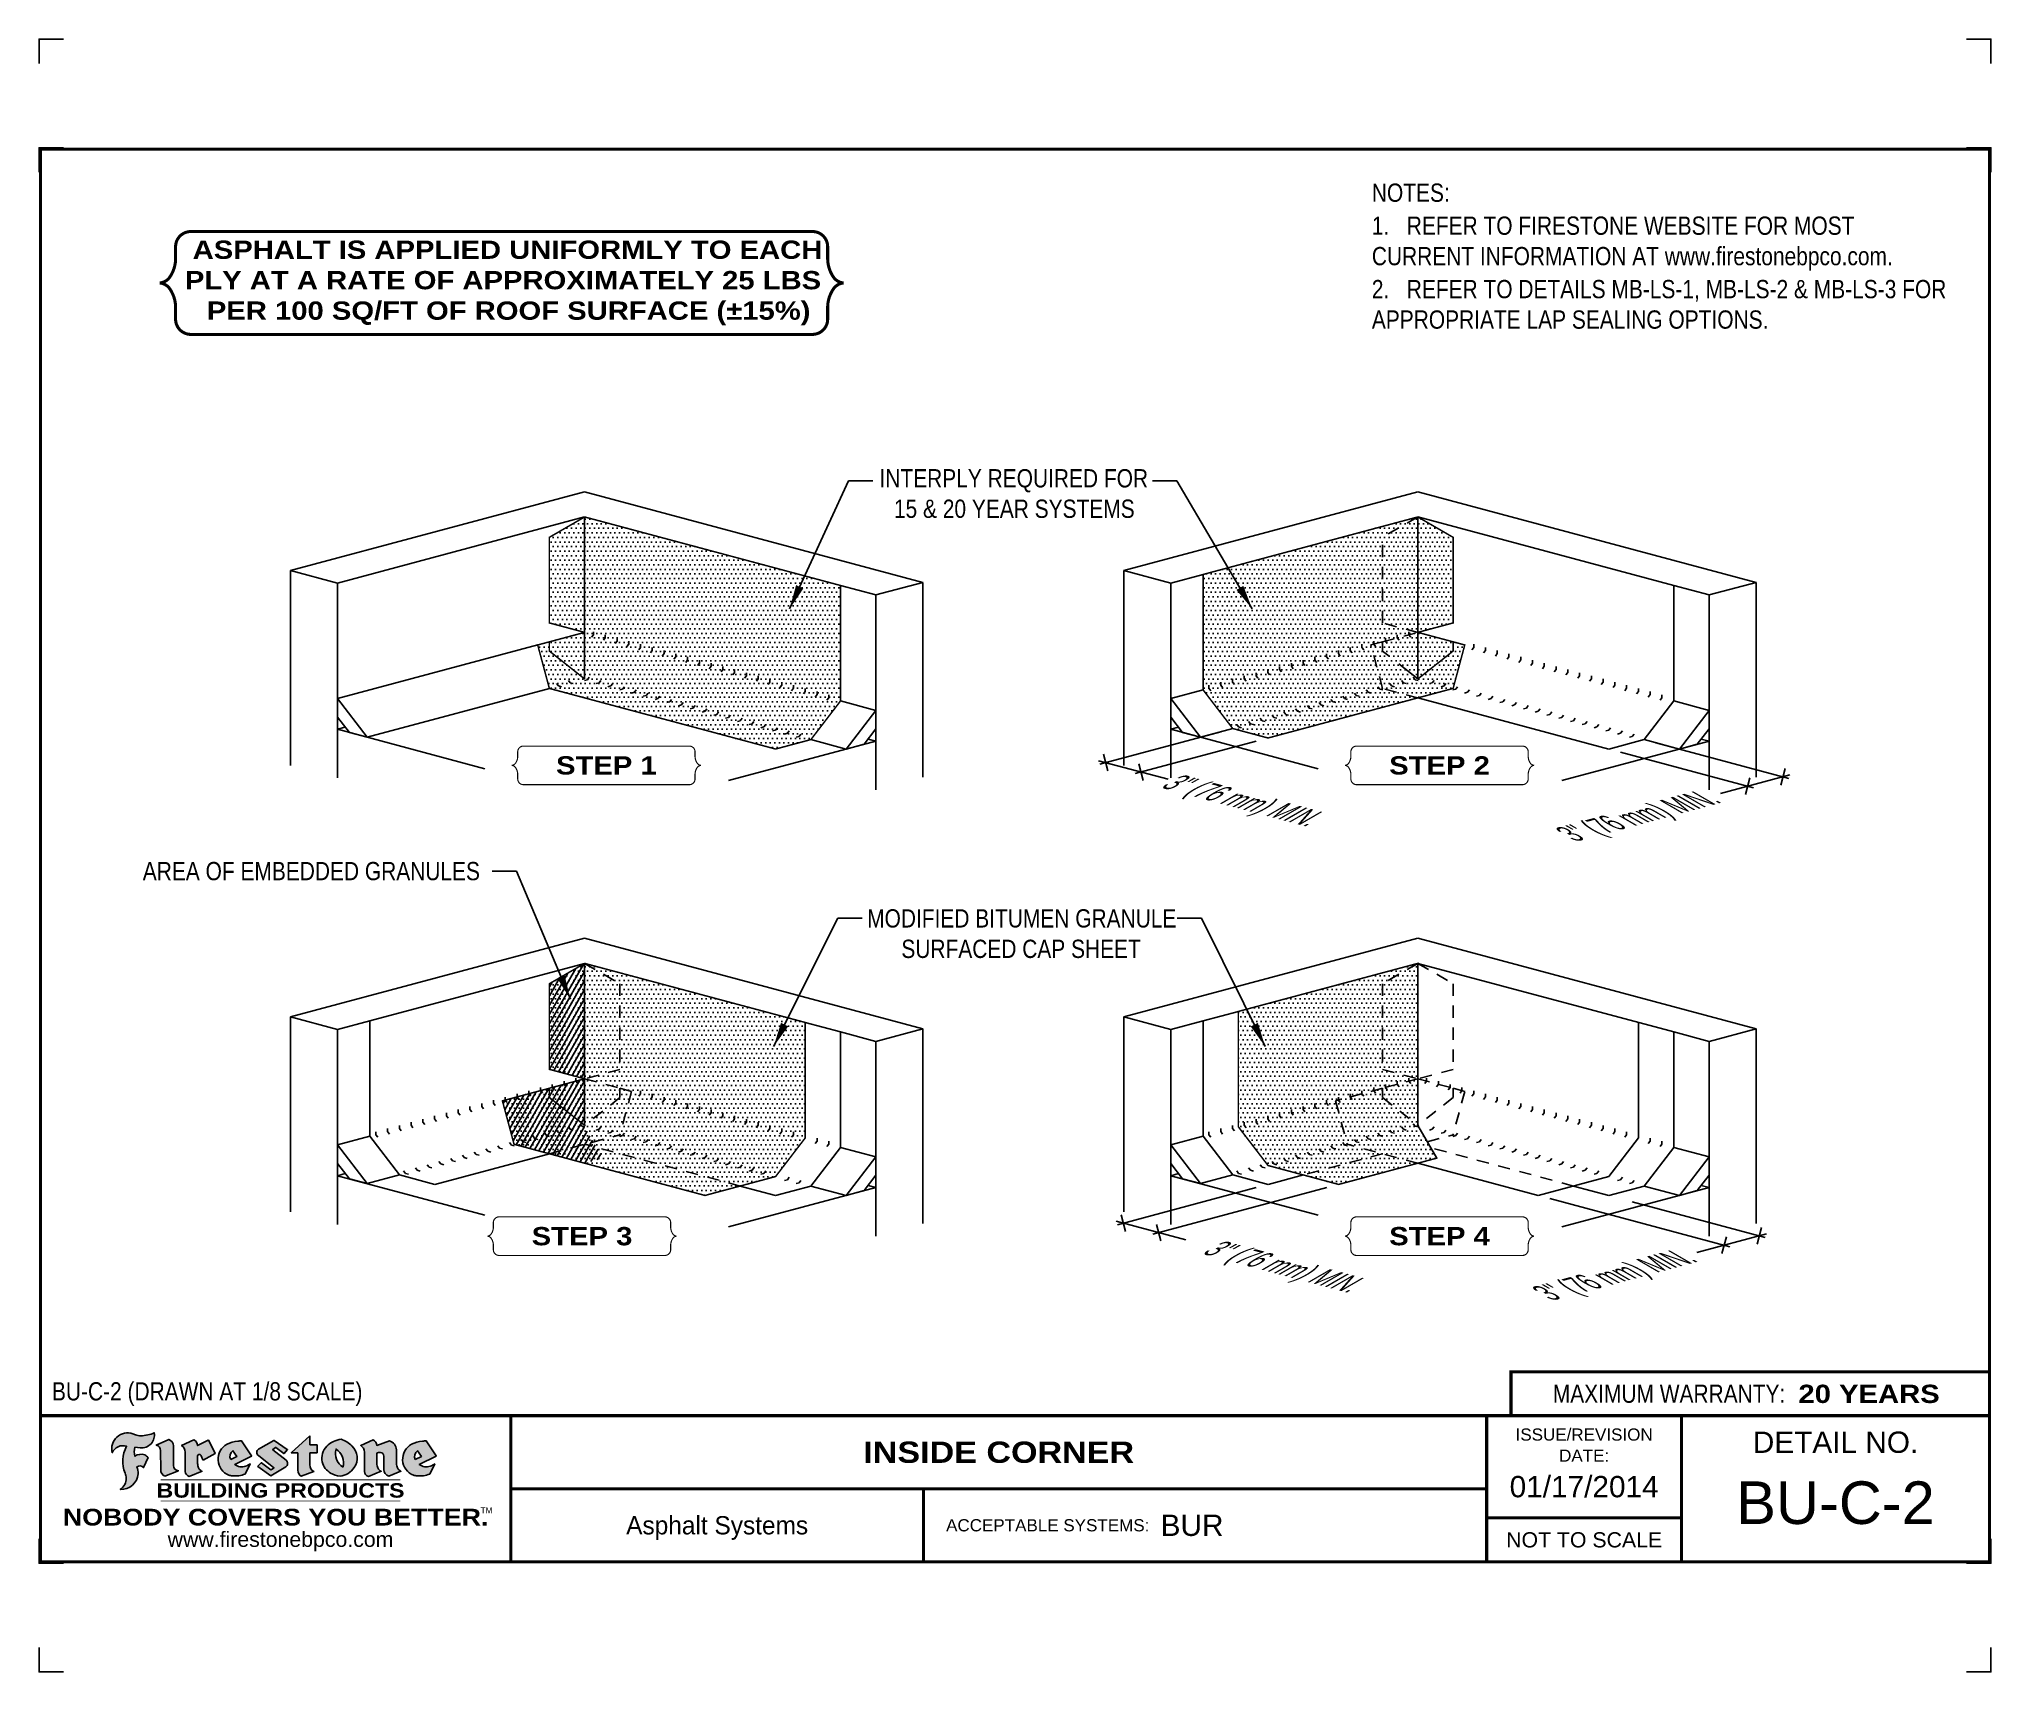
# Model space of a CAD drawing. Header units: inches. Extents: x -741.7 to -721.6, y -151 to -134.2.
import ezdxf
from ezdxf.enums import TextEntityAlignment as Align

# ---------------------------------------------------------------- set-up
doc = ezdxf.new("R2010")
doc.units = ezdxf.units.IN
doc.header["$MEASUREMENT"] = 0
doc.linetypes.add('HIDDEN', pattern=[0.375, 0.25, -0.125])
doc.linetypes.add('HIDDEN2', pattern=[0.1875, 0.125, -0.0625])
doc.layers.get('0').update_dxf_attribs({"linetype": 'CONTINUOUS'})
doc.layers.get('DEFPOINTS').update_dxf_attribs({"linetype": 'CONTINUOUS'})
for name, color, linetype in [('FSBP-ANNO-LABEL', 7, 'CONTINUOUS'), ('FSBP-ANNO-NOTE', 7, 'CONTINUOUS'), ('FSBP-COVERBOARD_CANT', 46, 'CONTINUOUS'), ('FSBP-MEMBRANE', 7, 'CONTINUOUS'), ('FSBP-SUBSTRATE-GENERIC', 9, 'CONTINUOUS'), ('FSBP-TTLB', 7, 'CONTINUOUS'), ('FSBP-TTLB-BORDER', 7, 'CONTINUOUS'), ('FSBP-TTLB-TEXT', 7, 'CONTINUOUS'), ('FSBP-WALL-CURB', 9, 'CONTINUOUS')]:
    doc.layers.add(name, color=color, linetype=linetype)
doc.styles.add('ARIAL', font='arial.ttf')
doc.styles.add('ARIAL_BOLD', font='')
doc.styles.add('ARIAL_NAR', font='ARIALN.TTF')
doc.styles.add('BANKGOTHIC', font='bgothm.ttf')
doc.styles.add('FSBP_ARIAL_NAR', font='ARIALN.TTF')
doc.styles.get('ARIAL_BOLD').set_extended_font_data('Arial Black')
doc.dimstyles.new('FSBP-LEADER', dxfattribs={"dimtxt": 0.1875, "dimasz": 0.25, "dimexe": 0.0625, "dimexo": 0.125, "dimgap": 0.125, "dimtad": 0, "dimtih": 1, "dimtoh": 1, "dimdec": 4, "dimzin": 0, "dimdsep": 46, "dimlunit": 4, "dimtxsty": 'ARIAL_NAR', "dimcen": 0.09375, "dimclrd": 256, "dimclre": 256, "dimclrt": 256, "dimadec": 0, "dimazin": 0, "dimtfac": 1, "dimtdec": 4, "dimtofl": 0, "dimtmove": 0, "dimatfit": 3, "dimfxl": 0, "dimtolj": 1, "dimtzin": 0, "dimlwd": -1, "dimlwe": -1, "dimarcsym": 0})
pattern_1 = [(0, (-680.9924039373228, -148.1160549339071), (0.0234375, 0.046875), [0, -0.046875])]

msp = doc.modelspace()

# ---------------------------------------------------------------- texts
at = {"layer": 'DEFPOINTS', "style": 'ARIAL_NAR'}
msp.add_text('BU-C-2 (DRAWN AT 1/8 SCALE)', height=0.1875, dxfattribs=at).set_placement((-741.5198163187682, -148.1150699150218), align=Align.MIDDLE_LEFT)
at = {"layer": 'FSBP-ANNO-LABEL', "style": 'ARIAL_NAR'}
for rotation, oblique, p in [(344.9999999999984, 45, (-728.6135698541684, -142.2302867276248)), (15.00000000000159, 315, (-724.3966333259874, -141.9786989987345)), (344.9999999999984, 45, (-728.1880376532424, -147.0158429806484)), (15.00000000000159, 315, (-724.6381147825592, -146.6904874910566))]:
    msp.add_text('3" (76 mm) MIN.', height=0.1875, rotation=rotation, dxfattribs=dict(at, oblique=oblique)).set_placement(p, align=Align.MIDDLE_RIGHT)
msp.add_text('AREA OF EMBEDDED GRANULES', height=0.1875, dxfattribs=at).set_placement((-737.1275955420707, -142.7752333208871), align=Align.MIDDLE_RIGHT)
at = {"layer": 'FSBP-ANNO-NOTE', "style": 'ARIAL_BOLD'}
for s, p in [('STEP 1', (-735.8304236161164, -141.6899774602542)), ('STEP 2', (-727.2802743551799, -141.6899774602542)), ('STEP 3', (-736.0804236161164, -146.5223564300252)), ('STEP 4', (-727.2802743551799, -146.5223564300252))]:
    msp.add_text(s, height=0.1875, dxfattribs=at).set_placement(p, align=Align.MIDDLE_CENTER)
at = {"layer": 'FSBP-ANNO-NOTE', "char_height": 0.1875, "attachment_point": 1}
for s, width, gutter_width, heights, insert, style in [('NOTES:\\P{\\H0.083333x;\\P\\pi-0.375,l0.375;}1.   REFER TO FIRESTONE WEBSITE FOR MOST \\P\\pi0;CURRENT INFORMATION AT www.firestonebpco.com.\\P\\pl0;{\\H0.083333x;\\P\\pi-0.375,l0.375;}2.   REFER TO DETAILS MB-LS-1, MB-LS-2 & MB-LS-3 FOR APPROPRIATE LAP SEALING OPTIONS.', 5.968705660652631, 1.09375, [1.677497673577822], (-727.9748204148291, -135.7176481849856), 'FSBP_ARIAL_NAR'), ('\\pi-0.29537,l0.375;ASPHALT IS APPLIED UNIFORMLY TO EACH\\P\\pi0,l0;PLY AT A RATE OF APPROXIMATELY 25 LBS\\P\\pi-0.14981,l0.375;PER 100 SQ/FT OF ROOF SURFACE (±15%)', 6.46982238162866, 1.09375, [0.910907846000744], (-740.1558024739861, -136.3029852264086), 'ARIAL_BOLD'), ('\\pi0.15133;INTERPLY REQUIRED FOR\\P\\pi0.29937;15 & 20 YEAR SYSTEMS', 3.035737028631047, 5, [0], (-733.1789384856365, -138.6492687308091), 'FSBP_ARIAL_NAR'), ('\\pi0.024604;MODIFIED BITUMEN GRANULE\\P\\pi0.37575;SURFACED CAP SHEET', 3.195779441342893, 5, [0], (-733.1789384856365, -143.1667674605778), 'FSBP_ARIAL_NAR')]:
    msp.add_mtext_dynamic_manual_height_columns(s, width=width, gutter_width=gutter_width, heights=heights, dxfattribs=dict(at, insert=insert, style=style))

# ---------------------------------------------------------------- blocks, each defined once
blk = doc.blocks.new('TTLB-ASPHALT_1')
at = {"layer": 'FSBP-TTLB-TEXT'}
h = blk.add_hatch(color=1, dxfattribs=at)
edge = h.paths.add_edge_path()
edge.add_arc((1.037309769669577, -0.1982514792917272), 0.1319107607348553, 264.0410451462098, 370.3106169565175)
edge.add_arc((1.027551646585692, 0.1214293576525733), 0.3273056962876235, 270.05058356628535, 295.23459397187514, ccw=False)
edge.add_arc((1.022801957313334, -0.06680179986895496), 0.1391656561713503, 249.3281275763668, 272.0749124149863, ccw=False)
edge.add_line((0.9736743133014443, -0.1970076156048179), (0.9474927838574558, -0.1852745150568325))
edge.add_arc((0.8939498971398336, -0.3394262635682139), 0.1631857907024099, 70.84590087378872, 194.3325259843273)
edge.add_arc((0.8444260109029358, -0.4259936440910792), 0.1179914261095279, 70.96950098067128, 156.9641407594482, ccw=False)
edge.add_arc((1.153141409296893, -0.4684497516079489), 0.3110405457095052, 150.323113748316, 203.2084295854517)
edge.add_arc((0.7562495500623072, -0.6412608153899839), 0.1218587156617311, 0.8849157075190988, 24.346689398949877, ccw=False)
edge.add_arc((0.749378166569727, -0.6475258110744306), 0.1289731377238325, -58.36655102076742, 3.6216782311386737, ccw=False)
edge.add_arc((0.825669902954445, -0.5792158350996175), 0.1783301886510355, 267.2205474105585, 354.1381621173521)
edge.add_arc((0.7903121048625223, -0.6011409294291781), 0.2127878929608591, 0.9996158580669169, 21.00503380861242)
edge.add_arc((1.018807122639402, -0.5666691048185157), 0.0513639566841585, 40.821177131732725, 125.52727787225791, ccw=False)
edge.add_line((1.057676976260041, -0.5330924682126437), (1.102776947655911, -0.4308018311949837))
edge.add_arc((1.040858222524662, -0.4699705673995993), 0.07326744446031509, 32.31675181867256, 66.31481236598174)
edge.add_arc((1.03226251882532, -0.5063316993097686), 0.1102246948011782, 69.8179132332389, 125.254734720681)
edge.add_arc((1.127708877207283, -0.3689593535312383), 0.1659710644737306, 164.1569669952081, 196.5811013160487, ccw=False)
edge.add_line((0.9680425188342383, -0.3236487780942383), (1.023615334387159, -0.3294494641845773))
h = blk.add_hatch(color=1, dxfattribs=at)
edge = h.paths.add_edge_path()
edge.add_line((1.275239419159561, -0.6223407783464694), (1.415345367376062, -0.5660418822574371))
edge.add_arc((1.421019305783972, -0.5090099247487814), 0.05731350411836947, 181.9717871001989, 264.31851000495806, ccw=False)
edge.add_line((1.363739737527226, -0.5109819325197265), (1.363412352251203, -0.3102363679013962))
edge.add_arc((1.294263659668758, -0.3103491388304036), 0.06914878453844908, 0.0934405599591014, 72.42834396969012)
edge.add_line((1.315139561173908, -0.2444268274366692), (1.186839444240604, -0.3024209471341379))
edge.add_arc((1.175246268095293, -0.3585110609420923), 0.05727567197445628, -0.017399788185912257, 78.322067691347, ccw=False)
edge.add_line((1.232521937428658, -0.3585284546236807), (1.232574268422297, -0.555126496687123))
edge.add_arc((1.305699496415485, -0.5558575689677241), 0.07312888236350451, 179.4272023230205, 245.3845503102953)
h = blk.add_hatch(color=1, dxfattribs=at)
edge = h.paths.add_edge_path()
edge.add_line((1.792026821926584, -0.3839679064720229), (1.722158956877934, -0.2518542302253621))
edge.add_arc((1.720119655279632, -0.2529327078887889), 0.002306916790721916, 27.87197133405528, 117.3766794470726)
edge.add_line((1.719058846382097, -0.250884159729182), (1.610638460368705, -0.3070279753467702))
edge.add_arc((1.547088841662969, -0.306102665849437), 0.06355635479880158, 359.165808011073, 425.8793658831422)
edge.add_line((1.573061729235633, -0.2480956029480268), (1.446879247402876, -0.3051325108639702))
edge.add_arc((1.407812067100195, -0.3703571330466247), 0.07602957263902092, -3.441403975725109, 59.07992244284969, ccw=False)
edge.add_line((1.483704536400296, -0.3749210150788969), (1.483704536400296, -0.5723838140635706))
edge.add_arc((1.540537465180449, -0.5682544061150878), 0.05698275005415228, 184.1557352478595, 255.3066498366543)
edge.add_line((1.526084036778343, -0.6233736605654059), (1.657291340682093, -0.570650514527486))
edge.add_arc((1.688298576827208, -0.502139038842401), 0.07520153584805701, 207.5160880841914, 245.649226723163, ccw=False)
edge.add_arc((1.721050197024908, -0.491448816845633), 0.1093332836229113, 179.4823365255141, 204.5537900001094, ccw=False)
edge.add_line((1.611721375809452, -0.4904610114968335), (1.611721375809452, -0.4126404716788983))
edge.add_arc((1.628589765097189, -0.4141592990360436), 0.01693662875851165, 28.356188110622497, 174.8549701683584, ccw=False)
edge.add_arc((1.627340435522399, -0.4197189881350454), 0.02111886817708033, 22.216893572439517, 40.10213956426492, ccw=False)
edge.add_line((1.646891420738257, -0.4117336534413738), (1.666638796144639, -0.4549750258192233))
edge.add_arc((1.668737246926753, -0.4540167099035415), 0.002306916790685597, 204.5451281842828, 299.6323508190067)
edge.add_line((1.669877862091766, -0.4560219186518992), (1.791128135493295, -0.3870515928837648))
edge.add_line((1.791128135493295, -0.3870515928837648), (1.792026821926584, -0.3839679064720229))
h = blk.add_hatch(color=1, dxfattribs=at)
h.paths.add_polyline_path([(2.063388732080512, -0.2583237030618903, 0.02524281661523788), (2.025024361750752, -0.2610532129309178, 0.1213611957758757), (1.901773912052249, -0.3008158885520373, 0.6151668103976068), (1.93274136141747, -0.6099060679591872, 0.05306812109568645), (1.967936229862175, -0.617865745600497, 0.1150932231766138), (2.099126721549737, -0.5994933789882708), (2.151195569562105, -0.4944891916583316, -0.08755405562188731), (2.104230609512001, -0.5187113292177372, -0.265591761123442), (1.992692314386659, -0.5010701623316862), (2.165347897647223, -0.4141184325909109, 0.4518949533370738), (2.166222728871162, -0.4107679608846269)])
h.paths.add_polyline_path([(2.014217313945437, -0.4188965037300676), (1.951113654018855, -0.4515330109460507, -0.3720533890450154), (1.973177450672722, -0.3607130665457561)], flags=16)
h = blk.add_hatch(color=1, dxfattribs=at)
edge = h.paths.add_edge_path()
edge.add_arc((2.260407392426799, -0.3775796671688738), 0.0415245022322573, 123.20805433950699, 232.2027298779723, ccw=False)
edge.add_line((2.237665217914071, -0.3428366421988329), (2.393535971665983, -0.2540943745380986))
edge.add_arc((2.394677353533154, -0.2560991469722467), 0.00230691679074142, 55.64644466176969, 119.65426054492929, ccw=False)
edge.add_line((2.395979141996861, -0.2541946229174954), (2.531809646140459, -0.3470380726374032))
edge.add_arc((2.530468902927936, -0.3489153772789848), 0.00230691679070047, -42.73110123842042, 54.46613537395791, ccw=False)
edge.add_line((2.532163440279987, -0.3504807552658491), (2.498457913851155, -0.3869673252714421))
edge.add_arc((2.496763376499132, -0.385401947284592), 0.002306916790673087, 233.75270768949161, 317.26889876139137, ccw=False)
edge.add_line((2.495399362263356, -0.38726241234572), (2.413849913492982, -0.3274738082119626))
edge.add_arc((2.412485899257177, -0.3293342732731332), 0.002306916790719977, 53.75270768979654, 124.4135619297866)
edge.add_line((2.41118211687575, -0.3274311136421062), (2.382933981293377, -0.346782838468144))
edge.add_arc((2.384237763674776, -0.3486859980991568), 0.002306916790694806, 124.4135619293765, 231.8459020253658)
edge.add_line((2.382812599816248, -0.3505000469010184), (2.519899969301207, -0.4581994452042721))
edge.add_arc((2.494247019847677, -0.4908523236374407), 0.0415245022322573, -55.21225898295228, 51.84590202520451, ccw=False)
edge.add_line((2.517938320565804, -0.5249552055672808), (2.364434947484597, -0.6179520922513717))
edge.add_arc((2.363239601923482, -0.6159790200102009), 0.002306916790727131, 233.2955624372974, 301.2087215702374, ccw=False)
edge.add_line((2.361860787187538, -0.6178285429225383), (2.231266621301074, -0.5204709167214361))
edge.add_arc((2.232647938930654, -0.518623262347532), 0.002306916790697738, 135.5134179846412, 233.2179869199849, ccw=False)
edge.add_line((2.231002150870836, -0.5170067083764565), (2.262839375599356, -0.4845937328397696))
edge.add_arc((2.264485163659231, -0.4862102868108593), 0.002306916790748635, 53.03528399994502, 135.5134179853723, ccw=False)
edge.add_line((2.265872365996302, -0.4843670465239001), (2.361834678328762, -0.5565872257804898))
edge.add_arc((2.363221880665748, -0.55474398549363), 0.00230691679062697, 233.0352840000717, 302.2362632414427)
edge.add_line((2.36445241715569, -0.5566953042850713), (2.39428499383348, -0.5378823484768844))
edge.add_arc((2.393054457343538, -0.5359310296853721), 0.002306916790685158, 302.2362632406162, 412.202729876843)
edge.add_line((2.394468296066179, -0.5341081404551886), (2.234958295420142, -0.4103916733127022))
h = blk.add_hatch(color=1, dxfattribs=at)
edge = h.paths.add_edge_path()
edge.add_line((2.763460561272041, -0.2072496393923444), (2.763460561272041, -0.2969520779963801))
edge.add_arc((2.765767478062685, -0.2969520779963943), 0.00230691679065842, 179.9999999996471, 269.9999999996471)
edge.add_line((2.765767478062685, -0.2992589947870528), (2.835417693520355, -0.2992589947870528))
edge.add_arc((2.835417693520355, -0.3015659115777538), 0.002306916790701052, 0, 90, ccw=False)
edge.add_line((2.837724610311056, -0.3015659115777538), (2.837724610311056, -0.3790761307453892))
edge.add_arc((2.835417693520355, -0.3790761307453749), 0.002306916790686842, 269.99999999964706, 359.99999999964706, ccw=False)
edge.add_line((2.835417693520355, -0.3813830475360618), (2.765767478062685, -0.3813830475360618))
edge.add_arc((2.765767478062685, -0.3836899643267202), 0.00230691679065842, 90.00000000035294, 180.0000000003529)
edge.add_line((2.763460561272041, -0.3836899643267344), (2.763460561272041, -0.5033995910642801))
edge.add_arc((2.836735953378934, -0.5071368822038522), 0.07337063740681407, 177.0802527808789, 245.3249543133826)
edge.add_line((2.806105814540615, -0.5738080530967267), (2.674529557384915, -0.6226036013049594))
edge.add_arc((2.708610405062075, -0.5642984087917995), 0.0675351734460605, 177.0345319916277, 239.69264280249, ccw=False)
edge.add_line((2.641165668230087, -0.560804539009709), (2.641165668230087, -0.3836899643267344))
edge.add_arc((2.638858751439443, -0.3836899643267202), 0.00230691679065842, 359.9999999996471, 449.999999999647)
edge.add_line((2.638858751439443, -0.3813830475360618), (2.572857950769389, -0.3813830475360618))
edge.add_line((2.572857950769389, -0.3813830475360618), (2.763460561272041, -0.2072496393923444))
h = blk.add_hatch(color=1, dxfattribs=at)
edge = h.paths.add_edge_path(flags=16)
edge.add_arc((2.940363509127394, -0.4847985213681483), 0.1684614578629417, 344.5558804047865, 417.0140046669545)
edge.add_arc((3.194458079644619, -0.3883534532477739), 0.1684614578629416, 164.5558804047865, 237.0140046669546)
edge = h.paths.add_edge_path()
edge.add_arc((3.069375116502187, -0.4399344555144893), 0.1828726885096673, 136.0914512150047, 191.213418978326)
edge.add_arc((3.064939550433394, -0.4318234379590393), 0.18031488047485, 194.0167254156723, 240.666373083186)
edge.add_arc((3.098047041778983, -0.3845058757092517), 0.2378525180183701, 239.2975390661776, 264.2889872773176)
edge.add_arc((3.048844782126224, -0.419023238379296), 0.203760689247156, 277.1986764832035, 326.503572961274)
edge.add_arc((3.077739326803538, -0.434104661646515), 0.1713748657917091, 325.3768876809903, 406.3828327799087)
edge.add_arc((3.011839488065931, -0.4896144380417837), 0.257194564585, 44.2846255351977, 73.82901434867308)
edge.add_arc((3.117152499586979, -0.4983433120546721), 0.2579560664039132, 97.50292863483669, 134.1039137579027)
h = blk.add_hatch(color=1, dxfattribs=at)
edge = h.paths.add_edge_path()
edge.add_line((3.322690228557462, -0.5721896537377091), (3.322690228557462, -0.3749210150788969))
edge.add_arc((3.24679775925739, -0.3703571330465678), 0.076029572638996, 356.5585960242387, 419.0799224428129)
edge.add_line((3.285864939560099, -0.3051325108639702), (3.412047421392799, -0.2480956029480268))
edge.add_arc((3.386074533820164, -0.3061026658494939), 0.06355635479883807, 0.3962622833877276, 65.87936588318718, ccw=False)
edge.add_line((3.449629368605429, -0.3056631084210863), (3.580526418688805, -0.2593848434574539))
edge.add_arc((3.555744121700968, -0.3530904070730259), 0.09692726601172152, 2.366977007666776, 75.18615851992018, ccw=False)
edge.add_line((3.652588689330287, -0.3490873311063041), (3.652588689330287, -0.4883770011386872))
edge.add_arc((3.761877549389567, -0.4914934052703757), 0.1093332836229049, 178.3666365323574, 204.5537900000422)
edge.add_arc((3.729125929191724, -0.502183627267101), 0.07520153584796149, 207.5160880841713, 245.2240541443095)
edge.add_line((3.697611150971852, -0.5704631245385627), (3.572585913552643, -0.6207021253773775))
edge.add_arc((3.595347186007587, -0.5526356419907756), 0.0717713151919874, 180.3328587115751, 251.51018566665869, ccw=False)
edge.add_line((3.523577081955409, -0.5530525936986663), (3.523577081955409, -0.4153032515383615))
edge.add_arc((3.486319529276869, -0.4148773504126382), 0.03725998689428563, 359.3450650296066, 449.0500281941025)
edge.add_arc((3.482769874121715, -0.4419622099033518), 0.06447454900600776, 86.29402372314017, 119.8211331593848)
edge.add_line((3.450707067966732, -0.3860252459975726), (3.450707067966732, -0.4904610114968335))
edge.add_arc((3.560035889182245, -0.4914488168456472), 0.1093332836229753, 179.4823365255069, 204.5537900001023)
edge.add_arc((3.527284268984403, -0.5021390388425004), 0.07520153584796385, 207.5160880841699, 245.6492267231416)
edge.add_line((3.496277032839316, -0.570650514527486), (3.365069728935509, -0.6233736605654059))
edge.add_arc((3.379502486061938, -0.5682868177318028), 0.05694615642555721, 183.9298782390169, 255.318496325343, ccw=False)
h = blk.add_hatch(color=1, dxfattribs=at)
h.paths.add_polyline_path([(3.957695472291277, -0.2583237030618903, 0.02524281661523822), (3.919331101961575, -0.2610532129309178, 0.1085638477195505), (3.807890832595604, -0.2939221658134414, 0.6425897848490651), (3.827048101628293, -0.6099060679591872, 0.05306812109569052), (3.862242970072884, -0.617865745600497, 0.1150932231766133), (3.993433461760503, -0.5994933789882708), (4.045502309772871, -0.4944891916583316, -0.08755405562189084), (3.998537349722767, -0.5187113292177372, -0.2655917611234366), (3.886999054597368, -0.5010701623316862), (4.059654637857989, -0.4141184325909109, 0.4518949533370731), (4.060529469081928, -0.4107679608846269)])
h.paths.add_polyline_path([(3.90852405415626, -0.4188965037300676), (3.845420394229677, -0.4515330109460507, -0.3720533890450147), (3.867484190883488, -0.3607130665457561)], flags=16)
blk.add_line((16.84110496735593, 0), (20, 0))
at = {"layer": 'DEFPOINTS', "linetype": 'Continuous', "ltscale": 1.75}
for points in [[(-0.015625, 13.88083333333333), (-0.015625, 14.13083333333333), (0.234375, 14.13083333333333)], [(20.01562500000003, 13.88083333333333), (20.01562500000003, 14.13083333333333), (19.76562500000003, 14.13083333333333)], [(-0.015625, -2.380833333333342), (-0.015625, -2.630833333333342), (0.234375, -2.630833333333342)], [(20.01562500000003, -2.380833333333342), (20.01562500000003, -2.630833333333342), (19.76562500000003, -2.630833333333342)]]:
    blk.add_lwpolyline(points, dxfattribs=at)
at = {"layer": 'DEFPOINTS', "color": 1}
for points in [[(0.234375, 13.015625), (-0.015625, 13.015625), (-0.015625, 12.765625)], [(20.015625, 12.765625), (20.015625, 13.015625), (19.765625, 13.015625)], [(0.234375, -1.515625), (-0.015625, -1.515625), (-0.015625, -1.265625)], [(20.015625, -1.265625), (20.015625, -1.515625), (19.765625, -1.515625)]]:
    blk.add_lwpolyline(points, dxfattribs=at)
at = {"layer": 'FSBP-TTLB', "const_width": 0.03125}
blk.add_lwpolyline([(15.09028770518938, 0), (20, 0), (20, 0.4512598240669945), (15.09028770518938, 0.4512598240669945)], close=True, dxfattribs=at)
for points in [[(0, 0), (0, -1.5), (20, -1.5), (20, 0), (0, 0)], [(4.825208527206769, 0), (4.825208527206769, -0.75)], [(14.84028770518938, 0), (14.84028770518938, -1.5)], [(16.84110496735593, 0), (16.84110496735593, -1.5)], [(20, 0), (20, -1.5)], [(4.825208527206769, -0.75), (14.84028770518938, -0.75)], [(4.825208527206769, -0.75), (4.825208527206769, -1.5)], [(14.84028770518938, -1.048740175933006), (16.84110496735593, -1.048740175933006)]]:
    blk.add_lwpolyline(points, dxfattribs=at)
at = {"layer": 'FSBP-TTLB-BORDER', "const_width": 0.03125}
blk.add_lwpolyline([(20, 0), (20, 13), (0, 13), (0, 0)], dxfattribs=at)
at = {"layer": 'FSBP-TTLB-TEXT', "color": 1}
blk.add_line((0.7358432058323388, -0.379822754145593), (0.7358432058323388, -0.379822754145593), dxfattribs=at)
for points in [[(1.023615323725323, -0.3294494630716969, 0.5000510906601082), (1.167090420776901, -0.1746414942047778, -0.1103304102359608), (1.027840608309816, -0.2058762110801382, -0.09957876667165425), (0.9736743133014443, -0.1970076156048179), (0.9474927838574558, -0.1852745150568325, 0.5978159689075124), (0.7358432058323388, -0.379822754145593, -0.3938834584182213), (0.8828996422548698, -0.3144510229727047, 0.2349406564350952), (0.86727108227484, -0.5910237178633082, -0.1027304183841549), (0.8780937320133262, -0.6393788197974146, -0.2772692352614086), (0.8170223912655956, -0.7573362346216896, 0.3985429150902959), (1.003067614090241, -0.5974286950643517, 0.0875124847930418), (0.9889600163401155, -0.5248671157293501, -0.3874031597924062), (1.057676976260041, -0.5330924682126437), (1.102776947655911, -0.4308018311949837, 0.1494423498871741), (1.07029056398062, -0.4028746979725923, 0.2467195073738216), (0.9686394281704906, -0.4163228904100862, -0.1424285161541127), (0.9680425188342383, -0.3236487780942383), (1.023615334387159, -0.3294494641845773)], [(2.166222728871162, -0.4107679608846269), (2.063388732080512, -0.2583237030618903, 0.02524281661523788), (2.025024361750752, -0.2610532129309178, 0.1085638477195265), (1.913584092384895, -0.2939221658134414, 0.6425897848491228), (1.93274136141747, -0.6099060679591872, 0.05306812109568648), (1.967936229862175, -0.617865745600497, 0.1150932231766137), (2.099126721549737, -0.5994933789882708), (2.151195569562105, -0.4944891916583316, -0.0875540556218873), (2.104230609512001, -0.5187113292177372, -0.2655917611234418), (1.992692314386659, -0.5010701623316862), (2.165347897647223, -0.4141184325909109)], [(2.763460561272041, -0.2072496393923444), (2.763460561272041, -0.2969520779963801, 0.4142135623730958), (2.765767478062685, -0.2992589947870528), (2.835417693520355, -0.2992589947870528, -0.414213562373095), (2.837724610311056, -0.3015659115777538), (2.837724610311056, -0.3790761307453892, -0.4142135623730938), (2.835417693520355, -0.3813830475360618), (2.765767478062685, -0.3813830475360618, 0.4142135623730958), (2.763460561272041, -0.3836899643267344), (2.763460561272041, -0.5033995910642801, 0.3068985753588853), (2.806105814540615, -0.5738080530967267), (2.674529557384915, -0.6226036013049594, -0.2804194150632976), (2.641165668230087, -0.560804539009709), (2.641165668230087, -0.3836899643267344, 0.414213562373095), (2.638858751439443, -0.3813830475360618), (2.572857950769389, -0.3813830475360618), (2.763460561272041, -0.2072496393923444)], [(4.060529469081928, -0.4107679608846269), (3.957695472291277, -0.2583237030618903, 0.02524281661523788), (3.919331101961575, -0.2610532129309178, 0.1085638477195265), (3.807890832595604, -0.2939221658134414, 0.6425897848491228), (3.827048101628293, -0.6099060679591872, 0.05306812109568648), (3.862242970072884, -0.617865745600497, 0.1150932231766137), (3.993433461760503, -0.5994933789882708), (4.045502309772871, -0.4944891916583316, -0.0875540556218873), (3.998537349722767, -0.5187113292177372, -0.2655917611234418), (3.886999054597368, -0.5010701623316862), (4.059654637857989, -0.4141184325909109)], [(4.059654637857989, -0.4141184325909109, 0.4518949533370731), (4.060529469081928, -0.4107679608846269, 0.4518949533370731)]]:
    blk.add_lwpolyline(points, format="xyb", dxfattribs=at)
for points in [[(1.275239419159561, -0.6223407783464694), (1.415345367376062, -0.5660418822574371, -0.3756100036733062), (1.363739737527226, -0.5109819325197265), (1.363412352251203, -0.3102363679013962, 0.3265360292958048), (1.315139561173908, -0.2444268274366692), (1.186839444240604, -0.3024209471341379, -0.3557863980845349), (1.232521937428658, -0.3585284546236807), (1.232574268422297, -0.555126496687123, 0.2960110723418457)], [(1.792026821926584, -0.3839679064720229), (1.722158956877934, -0.2518542302253621, 0.4116839150163434), (1.719058846382097, -0.250884159729182), (1.610638460368705, -0.3070279753467702, 0.2996033003794034), (1.573061729235633, -0.2480956029480268), (1.446879247402876, -0.3051325108639702, -0.2797757560995365), (1.483704536400296, -0.3749210150788969), (1.483704536400296, -0.5723838140635706, 0.320828638474519), (1.526084036778343, -0.6233736605654059), (1.657291340682093, -0.570650514527486, -0.1679398621276611), (1.621603752698661, -0.5368819723450571, -0.1098333365370753), (1.611721375809452, -0.4904610114968335), (1.611721375809452, -0.4126404716788983, -0.743334502655012), (1.64349420176768, -0.4061152228778298, -0.07819791644735608), (1.646891420738257, -0.4117336534413738), (1.666638796144639, -0.4549750258192233, 0.4404648714563479), (1.669877862091766, -0.4560219186518992), (1.791128135493295, -0.3870515928837648)], [(1.951113654018855, -0.4515330109460507), (2.014217313945437, -0.4188965037300676), (1.973177450672722, -0.3607130665457561, 0.3720533890450154)], [(2.234958295420142, -0.4103916733127022, -0.5150044486718882), (2.237665217914071, -0.3428366421988329), (2.393535971665983, -0.2540943745380986, -0.2867822934100265), (2.395979141996861, -0.2541946229174954), (2.531809646140459, -0.3470380726374032, -0.4515027974650387), (2.532163440279987, -0.3504807552658491), (2.498457913851155, -0.3869673252714421, -0.3814439164929681), (2.495399362263356, -0.38726241234572), (2.413849913492982, -0.3274738082119626, 0.3184718635035665), (2.41118211687575, -0.3274311136421062), (2.382933981293377, -0.346782838468144, 0.5064094529656681), (2.382812599816248, -0.3505000469010184), (2.519899969301207, -0.4581994452042721, -0.5043597839115849), (2.517938320565804, -0.5249552055672808), (2.364434947484597, -0.6179520922513717, -0.3053163970316367), (2.361860787187538, -0.6178285429225383), (2.231266621301074, -0.5204709167214361, -0.4541703869768119), (2.231002150870836, -0.5170067083764565), (2.262839375599356, -0.4845937328397696, -0.3762644290664977), (2.265872365996302, -0.4843670465239001), (2.361834678328762, -0.5565872257804898, 0.3114700032088108), (2.36445241715569, -0.5566953042850713), (2.39428499383348, -0.5378823484768844, 0.520381097387146), (2.394468296066179, -0.5341081404551886)], [(2.937624918725987, -0.3131105398334029, 0.2452625673097023), (2.889993533867141, -0.4754966266250307, 0.2064059665179019), (2.976604338974084, -0.5890186876871866, 0.1094800500670344), (3.074378098474654, -0.6211778035979165, 0.2185147641853038), (3.218764944843201, -0.5314757029352819, 0.3689489483072479), (3.195959963110113, -0.3100352223135445, 0.1296305888694145), (3.0834694040758, -0.242595816912754, 0.1610736375384317)], [(3.10274193015772, -0.5296595419651595, 0.3271311138286319), (3.032079658614293, -0.3434924326507627, 0.3271311138286322)], [(3.322690228557462, -0.5721896537377091), (3.322690228557462, -0.3749210150788969, 0.2797757560995341), (3.285864939560099, -0.3051325108639702), (3.412047421392799, -0.2480956029480268, -0.2937618496109166), (3.449629368605429, -0.3056631084210863), (3.580526418688805, -0.2593848434574539, -0.3288760160581939), (3.652588689330287, -0.3490873311063041), (3.652588689330287, -0.4883770011386872, 0.114762897203527), (3.662431105063263, -0.536926560769686, 0.166032965990522), (3.697611150971852, -0.5704631245385627), (3.572585913552643, -0.6207021253773775, -0.3209557512194564), (3.523577081955409, -0.5530525936986663), (3.523577081955409, -0.4153032515383615, 0.4127061514896111), (3.48693727661589, -0.3776224848030694, 0.1473421876160361), (3.450707067966732, -0.3860252459975726), (3.450707067966732, -0.4904610114968335, 0.1098333365370753), (3.460589444855941, -0.5368819723450855, 0.1679398621276611), (3.496277032839316, -0.570650514527486), (3.365069728935509, -0.6233736605654059, -0.3219729545308964), (3.322690228557462, -0.5721896537377091, 29.1476284739)], [(3.845420394229677, -0.4515330109460507), (3.90852405415626, -0.4188965037300676), (3.867484190883488, -0.3607130665457561, 0.3720533890450154)]]:
    blk.add_lwpolyline(points, format="xyb", close=True, dxfattribs=at)
at = {"layer": 'FSBP-TTLB-TEXT'}
for points, const_width in [([(1.233926579809207, -0.6584455781731435), (3.691229482685259, -0.6584455781731577)], 0.0078125), ([(9.061522829276782, -0.75), (9.061522829276782, -1.5)], 0.03125), ([(1.233926579809207, -0.8761560960495984), (3.691229482685259, -0.8761560960495842)], 0.0078125)]:
    blk.add_lwpolyline(points, dxfattribs=dict(at, const_width=const_width))
at = {"layer": 'FSBP-TTLB-TEXT', "color": 1}
for centre, start, end in [((1.789987520328282, -0.3850463841354355), 299.6323508193319, 27.87197133380463), ((2.164310260790558, -0.412058050385383), 296.7304547840455, 34.00233684987403)]:
    blk.add_arc(centre, 0.00230691679068068, start, end, dxfattribs=at)
at = {"layer": 'FSBP-TTLB-TEXT', "style": 'ARIAL_NAR'}
blk.add_text('MAXIMUM WARRANTY:', height=0.1875, dxfattribs=at).set_placement((17.90516569312837, 0.2256299120335257), align=Align.MIDDLE_RIGHT)
at = {"layer": 'FSBP-TTLB-TEXT'}
for s, height, style, p in [('20 YEARS', 0.1875, 'ARIAL_BOLD', (18.03987100774941, 0.2240244307510579)), ('ACCEPTABLE SYSTEMS:', 0.125, 'ARIAL', (9.292812815915624, -1.125))]:
    blk.add_text(s, height=height, dxfattribs=dict(at, style=style)).set_placement(p, align=Align.MIDDLE_LEFT)
for s, height, style, p in [('ISSUE/REVISION', 0.125, 'ARIAL', (15.84069633627263, -0.1938496373466023)), ('DETAIL NO.', 0.21875, 'ARIAL', (18.42055248367797, -0.2724398367368792)), ('DATE:', 0.125, 'ARIAL', (15.84069633627263, -0.409973105348854)), ('www.firestonebpco.com', 0.15625, 'ARIAL', (2.462578031247233, -1.268657306740124)), ('Asphalt Systems', 0.1875, 'BANKGOTHIC', (6.943365678241776, -1.125)), ('NOT TO SCALE', 0.15625, 'ARIAL', (15.84069633627263, -1.274370087966503))]:
    blk.add_text(s, height=height, dxfattribs=dict(at, style=style)).set_placement(p, align=Align.MIDDLE_CENTER)
at = {"layer": 'FSBP-TTLB-TEXT', "lineweight": 18, "style": 'ARIAL_BOLD'}
blk.add_text('BUILDING PRODUCTS', height=0.1484375, dxfattribs=at).set_placement((2.462578031247233, -0.7673008371113639), align=Align.MIDDLE_CENTER)
at = {"layer": 'FSBP-TTLB-TEXT', "color": 1}
for s, height, style, p in [('NOBODY COVERS YOU BETTER.', 0.171875, 'ARIAL_BOLD', (2.412604263603384, -1.041650450587369)), ('TM', 0.0625, 'BANKGOTHIC', (4.576671173373001, -0.9725745042934193))]:
    blk.add_text(s, height=height, dxfattribs=dict(at, style=style)).set_placement(p, align=Align.MIDDLE_CENTER)
at = {"layer": 'FSBP-TTLB-TEXT'}
for tag, height, style, p in [('DETAIL_DESCP_LINE_1', 0.21875, 'ARIAL_BOLD', (9.832748116198076, -0.375)), ('ISSUE_REV_DATE', 0.21875, 'ARIAL', (15.84069633627263, -0.7282559425942452)), ('DETAIL_NUMBER', 0.4375, 'ARIAL', (18.42055248367797, -0.8931630692489421))]:
    blk.add_attdef(tag, text='', height=height, dxfattribs=dict(at, style=style)).set_placement(p, align=Align.MIDDLE_CENTER)
at = {"layer": 'FSBP-TTLB-TEXT', "style": 'ARIAL'}
blk.add_attdef('ACCPT_SYSTEMS', text='', height=0.21875, dxfattribs=at).set_placement((11.49438170418193, -1.125), align=Align.MIDDLE_LEFT)

# ---------------------------------------------------------------- hatches: boundary and pattern name
at = {"layer": 'FSBP-MEMBRANE'}
h = msp.add_hatch(dxfattribs=at)
h.set_pattern_fill('DOTS', color=256, scale=0.75, style=0)
h.set_pattern_definition(pattern_1)
h.paths.add_polyline_path([(-733.4271991605976, -139.8436242300099), (-736.0533100008205, -139.1399599511373), (-736.0533100008208, -140.8030770844235), (-736.4155321856791, -140.5164005481581), (-736.4155321856791, -140.421898989548), (-736.5350909948762, -140.4539346759204), (-736.415532185679, -140.9001342263366), (-734.0938020599599, -141.5222399385661), (-733.7315798751022, -141.4251827966528), (-733.4271991605979, -141.0285061265071)])
h.paths.add_polyline_path([(-736.0533100008205, -139.1399599511371), (-736.4155321856789, -139.3490890270716), (-736.4155321856791, -140.2277847057233), (-736.0533100008207, -140.3248418476367)])
h.paths.add_polyline_path([(-736.0533100008207, -140.3248418476345), (-736.4155321856791, -140.421898989548), (-736.4155321856791, -140.516400548158), (-736.0533100008208, -140.8030770844235)], flags=17)
h = msp.add_hatch(dxfattribs=at)
h.set_pattern_fill('DOTS', color=256, scale=0.75, style=0)
h.set_pattern_definition(pattern_1)
h.paths.add_polyline_path([(-727.8653829247426, -139.3490890270716), (-727.5031607398835, -139.1399599511368), (-729.706679031105, -139.7303908977775), (-729.7066790311047, -140.9152727942748), (-729.4022983166003, -141.3119494644205), (-729.0400761317426, -141.4090066063337), (-727.5031607398838, -140.9971913682502), (-727.8653829247426, -140.9001342263366), (-727.9849417339398, -140.4539346759204), (-727.8653829247427, -140.421898989548), (-727.5031607398884, -140.3248418476356), (-727.8653829247427, -140.2277847057233)])
h.paths.add_polyline_path([(-727.5031607398835, -139.1399599511369), (-727.8653829247424, -139.3490890270716), (-727.8653829247427, -140.2277847057233), (-727.5031607398832, -140.324841847637)])
h.paths.add_polyline_path([(-727.1409385550251, -139.3490890270716), (-727.5031607398835, -139.1399599511371), (-727.5031607398832, -140.3248418476367), (-727.1409385550248, -140.2277847057233)])
h.paths.add_polyline_path([(-727.1409385550248, -140.516400548158), (-727.1409385550248, -140.421898989548), (-727.5031607398832, -140.3248418476345), (-727.5031607398832, -140.8030770844235)])
h.paths.add_polyline_path([(-727.5031607398832, -140.3248418476343), (-727.8653829247427, -140.421898989548), (-727.8653829247427, -140.516400548158), (-727.5031607398832, -140.8030770844244)])
h.paths.add_polyline_path([(-727.8653829247427, -140.5164005481581), (-727.8653829247427, -140.421898989548), (-727.9849417339398, -140.4539346759204), (-727.8653829247426, -140.9001342263366), (-727.5031607398838, -140.9971913682502), (-727.140938555025, -140.9001342263366), (-727.0213797458277, -140.4539346759204), (-727.1409385550248, -140.421898989548), (-727.140938555025, -140.516400548158), (-727.5031607398838, -140.803077084424)])
h = msp.add_hatch(dxfattribs=at)
h.set_pattern_fill('DOTS', color=256, scale=0.75, style=0)
h.set_pattern_definition(pattern_1)
h.paths.add_polyline_path([(-733.7894213454558, -144.3289460578674), (-736.0533100008195, -143.7223389209085), (-735.6910878159615, -143.9314679968427), (-735.6910878159613, -144.8101636754944), (-736.0533100008156, -144.9072208174067), (-735.6910878159613, -145.004277959319), (-735.5715290067642, -145.0363136456915), (-735.6910878159614, -145.4825131961077), (-736.0533100008203, -145.5795703380213), (-734.4560242448183, -146.0075617664237), (-734.0938020599606, -145.9105046245104), (-733.789421345456, -145.5138279543647)])
h.paths.add_polyline_path([(-735.6910878159615, -143.9314679968427), (-736.0533100008199, -143.7223389209082), (-736.0533100008197, -144.9072208174078), (-735.6910878159613, -144.8101636754944)])
h.paths.add_polyline_path([(-736.0533100008199, -143.7223389209079), (-736.4155321856791, -143.9314679968427), (-736.4155321856791, -144.8101636754944), (-736.0533100008197, -144.9072208174081)])
h.paths.add_polyline_path([(-736.0533100008197, -144.9072208174053), (-736.4155321856791, -145.004277959319), (-736.4155321856791, -145.0987795179291), (-736.0533100008197, -145.385456054194)])
h.paths.add_polyline_path([(-735.6910878159613, -145.004277959319), (-736.0533100008197, -144.9072208174056), (-736.0533100008197, -145.3854560541946), (-735.6910878159613, -145.0987795179291)], flags=17)
h.paths.add_polyline_path([(-736.4155321856791, -145.0987795179291), (-736.4155321856791, -145.004277959319), (-736.8973131797336, -145.1333707876048), (-736.7777543705363, -145.5795703380211), (-736.4155321856779, -145.6766274799345), (-735.6910878159615, -145.4825131961077), (-735.5715290067642, -145.0363136456915), (-735.6910878159613, -145.004277959319), (-735.6910878159613, -145.0987795179291), (-736.0533100008192, -145.3854560541943)])
h.paths.add_polyline_path([(-736.0533100008203, -145.5795703380213), (-736.415532185678, -145.6766274799345), (-734.818246429676, -146.1046189083369), (-734.4560242448183, -146.0075617664237)])
h = msp.add_hatch(dxfattribs=at)
h.set_pattern_fill('ANSI31', color=256, scale=0.375, style=0)
h.set_pattern_definition([(240.0000000000001, (-727.3090464560585, -145.7216718562547), (0.04059494080239559, -0.02343749999999995), [])])
h.paths.add_polyline_path([(-736.4155321856791, -144.8101636754944), (-736.0533100008203, -144.9072208174079), (-736.0533100008203, -143.722338920908), (-736.4155321856791, -143.9314679968427)])
h.paths.add_polyline_path([(-736.0533100008203, -145.3854560541935), (-736.0533100008203, -144.9072208174055), (-736.4155321856791, -145.004277959319), (-736.4155321856791, -145.0987795179291)])
h.paths.add_polyline_path([(-736.7777543705363, -145.5795703380211), (-736.4155321856779, -145.6766274799345), (-735.9609843407078, -145.5548317519534), (-736.0533100008203, -145.4002770144168), (-736.0533100008203, -145.3854560541935), (-736.4155321856791, -145.0987795179291), (-736.4155321856791, -145.004277959319), (-736.8973131797336, -145.1333707876048)])
h.paths.add_polyline_path([(-736.0558388946154, -145.7730070067976), (-735.861724610785, -145.7209942412059), (-735.9257960184055, -145.6137376066329), (-736.0533100008203, -145.5795703380213), (-736.4155321856779, -145.6766274799345)])
h.paths.add_polyline_path([(-735.9257960184055, -145.6137376066329), (-735.9609843407078, -145.5548317519534), (-736.0533100008203, -145.5795703380213)])
h = msp.add_hatch(dxfattribs=at)
h.set_pattern_fill('DOTS', color=256, scale=0.75, style=0)
h.set_pattern_definition(pattern_1)
h.paths.add_polyline_path([(-727.8653829247435, -143.9314679968427), (-727.5031607398835, -143.7223389209074), (-729.3444568462518, -144.2157127256338), (-729.3444568462515, -145.400594622131), (-729.0400761317471, -145.7972712922767), (-728.6778539468842, -145.8943284341913), (-727.8653829247414, -145.6766274799345), (-728.2276051095998, -145.5795703380211), (-728.3471639187972, -145.1333707876048), (-727.8653829247427, -145.004277959319), (-727.5031607398889, -144.9072208174068), (-727.8653829247436, -144.8101636754944)])
h.paths.add_polyline_path([(-727.5031607398835, -143.7223389209074), (-727.8653829247435, -143.9314679968427), (-727.8653829247436, -144.8101636754944), (-727.5031607398823, -144.9072208174086)])
h.paths.add_polyline_path([(-727.5031607398823, -144.9072208174051), (-727.8653829247427, -145.004277959319), (-727.8653829247427, -145.0987795179291), (-727.5031607398819, -145.3854560541951)])
h.paths.add_polyline_path([(-727.8653829247427, -145.0987795179291), (-727.8653829247427, -145.004277959319), (-728.3471639187972, -145.1333707876048), (-728.2276051095998, -145.5795703380211), (-727.5031607398889, -145.7736846218464), (-727.3090464560585, -145.7216718562547), (-727.5031607398823, -145.3854560541947)])
h.paths.add_polyline_path([(-727.5031607398889, -145.7736846218464), (-727.8653829247414, -145.6766274799345), (-728.6778539468842, -145.8943284341913), (-728.3156317620316, -145.9913855761033)])

# ---------------------------------------------------------------- linework, layer by layer
at = {"layer": 'FSBP-ANNO-LABEL'}
for p, q in [((-729.5230390448868, -141.3443018450583), (-730.7672018910373, -141.6776742749371)), ((-730.683954939158, -141.7468746723549), (-730.729708114631, -141.5761214968819)), ((-729.1608168600291, -141.4413589869716), (-730.4049797061797, -141.7747314168504)), ((-725.4229120707374, -141.5545923192038), (-724.0580084963005, -141.9203171297204)), ((-725.0606898858798, -141.4575351772905), (-723.6957863114429, -141.8232599878072)), ((-730.0663548764928, -141.8331132858644), (-730.7790005686238, -141.6421604481684)), ((-730.3217327543001, -141.843931814268), (-730.3674859297731, -141.6731786387951)), ((-724.3966333259874, -141.9786989987344), (-723.6839876338564, -141.7877461610385)), ((-724.1412554481801, -141.9895175271381), (-724.0955022727071, -141.8187643516652)), ((-723.7790332633223, -141.892460385225), (-723.7332800878493, -141.7217072097519)), ((-729.1608168600341, -146.0237379567413), (-730.5860907986138, -146.4056389575769)), ((-728.436372490318, -146.0237379567412), (-730.2238686137562, -146.5026960994902)), ((-726.1473564404539, -146.1369712889746), (-724.2994899528724, -146.6321056220425)), ((-725.3021713424516, -146.1693236696126), (-723.9372677680147, -146.5350484801293)), ((-729.8852437840693, -146.5610779685041), (-730.5978894762003, -146.3701251308081)), ((-730.5028438467344, -146.4748393549947), (-730.5485970222074, -146.3040861795216)), ((-730.1406216618766, -146.5718964969078), (-730.1863748373496, -146.4011433214348)), ((-724.6381147825592, -146.6904874910565), (-723.9254690904282, -146.4995346533605)), ((-724.3827369047519, -146.7013060194602), (-724.3369837292789, -146.5305528439872)), ((-724.0205147198941, -146.604248877547), (-723.9747615444211, -146.433495702074))]:
    msp.add_line(p, q, dxfattribs=at)
at = {"layer": 'FSBP-ANNO-NOTE'}
for points, const_width in [([(-740.2513129953727, -136.4987546543601), (-740.2513129953727, -136.3664686233773, -0.414213562373095), (-740.0950629953727, -136.2102186233773), (-733.7155579167878, -136.2102186233773, -0.414213562373095), (-733.5593079167878, -136.3664686233773), (-733.5593079167878, -136.4987546543601, 0.1409083258157955), (-733.5008602906004, -136.6768957044632, 0.2244532195272858), (-733.3967968728874, -136.73817674456, 0.2244532195272858), (-733.5008602906004, -136.7994577846567, 0.1409083258157939), (-733.5593079167878, -136.9775988347598), (-733.5593079167878, -137.1098848657426, -0.414213562373095), (-733.7155579167878, -137.2661348657426), (-740.0950629953727, -137.2661348657426, -0.414213562373095), (-740.2513129953727, -137.1098848657426), (-740.2513129953727, -136.9775988347598, 0.1409083258157955), (-740.3097606215601, -136.7994577846567, 0.2244532195272858), (-740.4138240392731, -136.73817674456, 0.2244532195272858), (-740.3097606215601, -136.6768957044632, 0.1409083258157939)], 0.03125), ([(-740.2513129953727, -136.4987546543601), (-740.2513129953727, -136.3664686233773, -0.414213562373095), (-740.0950629953727, -136.2102186233773), (-733.7155579167878, -136.2102186233773, -0.414213562373095), (-733.5593079167878, -136.3664686233773), (-733.5593079167878, -136.4987546543601, 0.1409083258157955), (-733.5008602906004, -136.6768957044632, 0.2244532195272858), (-733.3967968728874, -136.73817674456, 0.2244532195272858), (-733.5008602906004, -136.7994577846567, 0.1409083258157939), (-733.5593079167878, -136.9775988347598), (-733.5593079167878, -137.1098848657426, -0.414213562373095), (-733.7155579167878, -137.2661348657426), (-740.0950629953727, -137.2661348657426, -0.414213562373095), (-740.2513129953727, -137.1098848657426), (-740.2513129953727, -136.9775988347598, 0.1409083258157955), (-740.3097606215601, -136.7994577846567, 0.2244532195272858), (-740.4138240392731, -136.73817674456, 0.2244532195272858), (-740.3097606215601, -136.6768957044632, 0.1409083258157939)], 0.03125), ([(-736.740252993204, -141.6001941764292), (-736.740252993204, -141.5505869148107, -0.414213562373095), (-736.681659243204, -141.4919931648107), (-734.9791879890286, -141.4919931648107, -0.414213562373095), (-734.9205942390286, -141.5505869148107), (-734.9205942390286, -141.6001941764292, 0.1409083258157955), (-734.8986763792083, -141.6669970702179, 0.2244532195272858), (-734.859652597566, -141.6899774602542, 0.2244532195272858), (-734.8986763792083, -141.7129578502905, 0.1409083258157939), (-734.9205942390286, -141.7797607440791), (-734.9205942390286, -141.8293680056977, -0.414213562373095), (-734.9791879890286, -141.8879617556977), (-736.681659243204, -141.8879617556977, -0.414213562373095), (-736.740252993204, -141.8293680056977), (-736.740252993204, -141.7797607440791, 0.1409083258157955), (-736.7621708530243, -141.7129578502905, 0.2244532195272858), (-736.8011946346667, -141.6899774602542, 0.2244532195272858), (-736.7621708530243, -141.6669970702179, 0.1409083258157939)], 0.01171875), ([(-728.1901037322675, -141.6001941764292), (-728.1901037322675, -141.5505869148107, -0.414213562373095), (-728.1315099822675, -141.4919931648107), (-726.4290387280921, -141.4919931648107, -0.414213562373095), (-726.3704449780921, -141.5505869148107), (-726.3704449780921, -141.6001941764292, 0.1409083258157955), (-726.3485271182718, -141.6669970702179, 0.2244532195272858), (-726.3095033366295, -141.6899774602542, 0.2244532195272858), (-726.3485271182718, -141.7129578502905, 0.1409083258157939), (-726.3704449780921, -141.7797607440791), (-726.3704449780921, -141.8293680056977, -0.414213562373095), (-726.4290387280921, -141.8879617556977), (-728.1315099822675, -141.8879617556977, -0.414213562373095), (-728.1901037322675, -141.8293680056977), (-728.1901037322675, -141.7797607440791, 0.1409083258157955), (-728.2120215920878, -141.7129578502905, 0.2244532195272858), (-728.2510453737302, -141.6899774602542, 0.2244532195272858), (-728.2120215920878, -141.6669970702179, 0.1409083258157939)], 0.01171875), ([(-736.990252993204, -146.4325731462003), (-736.990252993204, -146.3829658845817, -0.414213562373095), (-736.931659243204, -146.3243721345817), (-735.2291879890286, -146.3243721345817, -0.414213562373095), (-735.1705942390286, -146.3829658845817), (-735.1705942390286, -146.4325731462003, 0.1409083258157955), (-735.1486763792083, -146.4993760399889, 0.2244532195272858), (-735.109652597566, -146.5223564300252, 0.2244532195272858), (-735.1486763792083, -146.5453368200616, 0.1409083258157939), (-735.1705942390286, -146.6121397138502), (-735.1705942390286, -146.6617469754688, -0.414213562373095), (-735.2291879890286, -146.7203407254688), (-736.931659243204, -146.7203407254688, -0.414213562373095), (-736.990252993204, -146.6617469754688), (-736.990252993204, -146.6121397138502, 0.1409083258157955), (-737.0121708530243, -146.5453368200616, 0.2244532195272858), (-737.0511946346667, -146.5223564300252, 0.2244532195272858), (-737.0121708530243, -146.4993760399889, 0.1409083258157939)], 0.01171875), ([(-728.1901037322675, -146.4325731462003), (-728.1901037322675, -146.3829658845817, -0.414213562373095), (-728.1315099822675, -146.3243721345817), (-726.4290387280921, -146.3243721345817, -0.414213562373095), (-726.3704449780921, -146.3829658845817), (-726.3704449780921, -146.4325731462003, 0.1409083258157955), (-726.3485271182718, -146.4993760399889, 0.2244532195272858), (-726.3095033366295, -146.5223564300252, 0.2244532195272858), (-726.3485271182718, -146.5453368200616, 0.1409083258157939), (-726.3704449780921, -146.6121397138502), (-726.3704449780921, -146.6617469754688, -0.414213562373095), (-726.4290387280921, -146.7203407254688), (-728.1315099822675, -146.7203407254688, -0.414213562373095), (-728.1901037322675, -146.6617469754688), (-728.1901037322675, -146.6121397138502, 0.1409083258157955), (-728.2120215920878, -146.5453368200616, 0.2244532195272858), (-728.2510453737302, -146.5223564300252, 0.2244532195272858), (-728.2120215920878, -146.4993760399889, 0.1409083258157939)], 0.01171875)]:
    msp.add_lwpolyline(points, format="xyb", close=True, dxfattribs=dict(at, const_width=const_width))
at = {"layer": 'FSBP-COVERBOARD_CANT'}
for p, q in [((-738.5888652948297, -141.0042418410287), (-736.5350909948762, -140.4539346759204)), ((-738.5888652948297, -141.1943599445313), (-738.5888652948297, -141.0042418410287)), ((-738.2844845803253, -141.4009185111743), (-738.5888652948297, -141.0042418410287)), ((-738.2844845803253, -141.4009185111743), (-736.415532185679, -140.9001342263366)), ((-730.0387160338933, -141.0042418410287), (-729.7066790311047, -140.9152727942742)), ((-730.0387160338933, -141.1943599445313), (-730.0387160338933, -141.0042418410287)), ((-729.7343353193888, -141.4009185111743), (-730.0387160338933, -141.0042418410287)), ((-738.4681245665436, -141.3517123251691), (-738.5888652948297, -141.1943599445313)), ((-733.4271991605979, -141.0285061265071), (-733.064976975739, -141.1255632684205)), ((-733.0649769757392, -141.1255632684205), (-733.3693576902436, -141.5222399385661)), ((-733.0649769757392, -141.3156813719231), (-733.0649769757392, -141.1255632684205)), ((-729.9179753056071, -141.3517123251691), (-730.0387160338933, -141.1943599445313)), ((-724.8770498996614, -141.0285061265071), (-724.5148277148025, -141.1255632684205)), ((-724.5148277148028, -141.1255632684205), (-724.8192084293072, -141.5222399385661)), ((-724.5148277148028, -141.3156813719231), (-724.5148277148028, -141.1255632684205)), ((-738.4681245665436, -141.3517123251691), (-738.2844845803253, -141.4009185111743)), ((-733.0649769757392, -141.3156813719231), (-733.1857177040254, -141.4730337525609)), ((-729.9179753056071, -141.3517123251691), (-729.7343353193888, -141.4009185111743)), ((-729.7343353193888, -141.4009185111743), (-729.4022983166003, -141.3119494644205)), ((-724.5148277148028, -141.3156813719231), (-724.6355684430889, -141.4730337525609)), ((-733.7315798751023, -141.4251827966528), (-733.3693576902434, -141.5222399385661)), ((-733.1857177040254, -141.4730337525609), (-733.3693576902436, -141.5222399385661)), ((-725.1814306141658, -141.4251827966528), (-724.819208429307, -141.5222399385661)), ((-724.6355684430889, -141.4730337525609), (-724.8192084293072, -141.5222399385661)), ((-738.5888652948297, -145.5866208107998), (-738.2568282920412, -145.4976517640453)), ((-738.5888652948297, -145.7767389143024), (-738.5888652948297, -145.5866208107998)), ((-738.2844845803253, -145.9832974809454), (-738.5888652948297, -145.5866208107998)), ((-733.4271991605979, -145.6108850962781), (-733.064976975739, -145.7079422381915)), ((-730.0387160338933, -145.5866208107998), (-729.7066790311047, -145.4976517640453)), ((-730.0387160338933, -145.7767389143024), (-730.0387160338933, -145.5866208107998)), ((-729.7343353193888, -145.9832974809454), (-730.0387160338933, -145.5866208107998)), ((-724.8770498996614, -145.6108850962781), (-724.5148277148025, -145.7079422381915)), ((-738.4681245665436, -145.9340912949402), (-738.5888652948297, -145.7767389143024)), ((-733.0649769757392, -145.7079422381916), (-733.3693576902436, -146.1046189083372)), ((-733.0649769757392, -145.8980603416942), (-733.0649769757392, -145.7079422381916)), ((-729.9179753056071, -145.9340912949402), (-730.0387160338933, -145.7767389143024)), ((-724.5148277148028, -145.7079422381916), (-724.8192084293072, -146.1046189083372)), ((-724.5148277148028, -145.8980603416942), (-724.5148277148028, -145.7079422381916)), ((-738.4681245665436, -145.9340912949402), (-738.2844845803253, -145.9832974809454)), ((-738.2844845803253, -145.9832974809454), (-737.9524475775368, -145.8943284341916)), ((-733.7315798751023, -146.0075617664239), (-733.3693576902434, -146.1046189083372)), ((-733.0649769757392, -145.8980603416942), (-733.1857177040254, -146.055412722332)), ((-729.9179753056071, -145.9340912949402), (-729.7343353193888, -145.9832974809454)), ((-729.7343353193888, -145.9832974809454), (-729.4022983166003, -145.8943284341916)), ((-725.1814306141658, -146.0075617664239), (-724.819208429307, -146.1046189083372)), ((-724.5148277148028, -145.8980603416942), (-724.6355684430889, -146.055412722332)), ((-733.1857177040254, -146.055412722332), (-733.3693576902436, -146.1046189083372)), ((-724.6355684430889, -146.055412722332), (-724.8192084293072, -146.1046189083372))]:
    msp.add_line(p, q, dxfattribs=at)
at = {"layer": 'FSBP-MEMBRANE'}
for p, q in [((-736.0533100008208, -140.8030770844235), (-736.0533100008205, -139.1399599511371)), ((-727.5031607398844, -140.8030770844235), (-727.503160739884, -139.1399599511371)), ((-727.5031607398832, -140.8030770844235), (-727.5031607398836, -139.1399599511371)), ((-724.8770498996612, -139.8436242300099), (-727.5031607398836, -139.1399599511368)), ((-724.8770498996614, -141.0285061265071), (-724.8770498996612, -139.8436242300099)), ((-735.9627544546066, -140.3491061331138), (-735.9817782492631, -140.3738984249979)), ((-735.9627544546066, -140.3491061331138), (-735.9627544546066, -140.3178561331138)), ((-735.8420137263205, -140.3814585137516), (-735.861037520977, -140.4062508056357)), ((-735.8420137263205, -140.3814585137516), (-735.8420137263205, -140.3502085137516)), ((-735.7212729980344, -140.4138108943894), (-735.740296792691, -140.4386031862734)), ((-735.7212729980344, -140.4138108943894), (-735.7212729980344, -140.3825608943894)), ((-735.6005322697483, -140.4461632750271), (-735.6005322697482, -140.4149132750271)), ((-727.9559384709557, -140.4461632750271), (-727.9559384709557, -140.4149132750271)), ((-727.8351977426696, -140.4138108943894), (-727.8351977426696, -140.3825608943894)), ((-727.8351977426696, -140.4138108943894), (-727.8161739480131, -140.4386031862735)), ((-727.7144570143835, -140.3814585137516), (-727.7144570143835, -140.3502085137516)), ((-727.7144570143835, -140.3814585137516), (-727.695433219727, -140.4062508056357)), ((-727.5937162860973, -140.3491061331138), (-727.5937162860973, -140.3178561331138)), ((-727.5937162860973, -140.3491061331138), (-727.5746924914408, -140.3738984249979)), ((-735.6005322697483, -140.4461632750271), (-735.6195560644048, -140.4709555669112)), ((-735.4797915414622, -140.4785156556649), (-735.4988153361187, -140.503307947549)), ((-735.4797915414622, -140.4785156556649), (-735.4797915414622, -140.4472656556649)), ((-735.359050813176, -140.5108680363027), (-735.3780746078326, -140.5356603281868)), ((-735.359050813176, -140.5108680363027), (-735.359050813176, -140.4796180363027)), ((-735.2383100848899, -140.5432204169405), (-735.2573338795464, -140.5680127088245)), ((-735.2383100848899, -140.5432204169405), (-735.2383100848899, -140.5119704169405)), ((-735.1175693566038, -140.5755727975782), (-735.1365931512603, -140.6003650894623)), ((-735.1175693566038, -140.5755727975782), (-735.1175693566038, -140.5443227975782)), ((-734.9968286283176, -140.607925178216), (-735.0158524229741, -140.6327174701001)), ((-734.9968286283176, -140.607925178216), (-734.9968286283176, -140.576675178216)), ((-734.8760879000315, -140.6402775588538), (-734.8760879000315, -140.6090275588538)), ((-728.6803828406726, -140.6402775588538), (-728.6803828406726, -140.6090275588538)), ((-728.5596421123864, -140.607925178216), (-728.5596421123864, -140.576675178216)), ((-728.5596421123864, -140.607925178216), (-728.5406183177299, -140.6327174701001)), ((-728.4389013841003, -140.5755727975782), (-728.4389013841003, -140.5443227975782)), ((-728.4389013841003, -140.5755727975782), (-728.4198775894438, -140.6003650894623)), ((-728.3181606558142, -140.5432204169405), (-728.3181606558142, -140.5119704169405)), ((-728.3181606558142, -140.5432204169405), (-728.2991368611576, -140.5680127088245)), ((-728.197419927528, -140.5108680363027), (-728.197419927528, -140.4796180363027)), ((-728.197419927528, -140.5108680363027), (-728.1783961328715, -140.5356603281868)), ((-728.0766791992419, -140.4785156556649), (-728.0766791992419, -140.4472656556649)), ((-728.0766791992419, -140.4785156556649), (-728.0576554045854, -140.503307947549)), ((-727.9559384709557, -140.4461632750271), (-727.9369146762992, -140.4709555669112)), ((-726.9296422805257, -140.4785156556649), (-726.9486660751822, -140.503307947549)), ((-726.9296422805257, -140.4785156556649), (-726.9296422805257, -140.4472656556649)), ((-726.8089015522396, -140.5108680363027), (-726.8279253468961, -140.5356603281868)), ((-726.8089015522396, -140.5108680363027), (-726.8089015522396, -140.4796180363027)), ((-726.6881608239535, -140.5432204169405), (-726.70718461861, -140.5680127088245)), ((-726.6881608239535, -140.5432204169405), (-726.6881608239535, -140.5119704169405)), ((-726.5674200956673, -140.5755727975782), (-726.5864438903238, -140.6003650894623)), ((-726.5674200956673, -140.5755727975782), (-726.5674200956673, -140.5443227975782)), ((-726.4466793673812, -140.607925178216), (-726.4657031620377, -140.6327174701001)), ((-726.4466793673812, -140.607925178216), (-726.4466793673812, -140.576675178216)), ((-726.325938639095, -140.6402775588538), (-726.325938639095, -140.6090275588538)), ((-736.2207308120455, -140.8180476532888), (-736.201707017389, -140.8428399451728)), ((-736.0558388946104, -140.8185756596945), (-736.0256537125388, -140.8104875645351)), ((-736.0066299178823, -140.785695272651), (-736.0256537125388, -140.8104875645351)), ((-735.8858891895961, -140.8180476532888), (-735.9049129842526, -140.8428399451728)), ((-734.8760879000315, -140.6402775588538), (-734.895111694688, -140.6650698507379)), ((-734.7553471717454, -140.6726299394916), (-734.7743709664019, -140.6974222313756)), ((-734.7553471717454, -140.6726299394916), (-734.7553471717454, -140.6413799394916)), ((-734.6346064434592, -140.7049823201293), (-734.6536302381157, -140.7297746120134)), ((-734.6346064434592, -140.7049823201293), (-734.6346064434592, -140.6737323201293)), ((-734.5138657151731, -140.7373347007671), (-734.5328895098296, -140.7621269926512)), ((-734.5138657151731, -140.7373347007671), (-734.5138657151731, -140.7060847007671)), ((-734.393124986887, -140.7696870814049), (-734.4121487815435, -140.794479373289)), ((-734.393124986887, -140.7696870814049), (-734.393124986887, -140.7384370814049)), ((-734.2723842586008, -140.8020394620427), (-734.2914080532573, -140.8268317539267)), ((-734.2723842586008, -140.8020394620427), (-734.2723842586008, -140.7707894620427)), ((-734.1516435303147, -140.8343918426804), (-734.1516435303147, -140.8031418426804)), ((-729.4048272103894, -140.8343918426804), (-729.4048272103894, -140.8031418426804)), ((-729.2840864821032, -140.8020394620427), (-729.2840864821032, -140.7707894620427)), ((-729.2840864821032, -140.8020394620427), (-729.2650626874467, -140.8268317539267)), ((-729.1633457538171, -140.7696870814049), (-729.1633457538171, -140.7384370814049)), ((-729.1633457538171, -140.7696870814049), (-729.1443219591606, -140.794479373289)), ((-729.042605025531, -140.7373347007671), (-729.042605025531, -140.7060847007671)), ((-729.042605025531, -140.7373347007671), (-729.0235812308745, -140.7621269926512)), ((-728.9218642972448, -140.7049823201293), (-728.9218642972448, -140.6737323201293)), ((-728.9218642972448, -140.7049823201293), (-728.9028405025883, -140.7297746120134)), ((-728.8011235689587, -140.6726299394916), (-728.8011235689587, -140.6413799394916)), ((-728.8011235689587, -140.6726299394916), (-728.7820997743022, -140.6974222313756)), ((-728.6803828406726, -140.6402775588538), (-728.6613590460161, -140.6650698507379)), ((-727.670581551108, -140.8180476532888), (-727.6515577564514, -140.8428399451728)), ((-727.5498408228218, -140.785695272651), (-727.5308170281653, -140.8104875645351)), ((-727.5006318460937, -140.8185756596945), (-727.5308170281653, -140.8104875645351)), ((-727.3357399286585, -140.8180476532888), (-727.354763723315, -140.8428399451728)), ((-726.325938639095, -140.6402775588538), (-726.3449624337516, -140.6650698507379)), ((-726.2051979108089, -140.6726299394916), (-726.2242217054654, -140.6974222313756)), ((-726.2051979108089, -140.6726299394916), (-726.2051979108089, -140.6413799394916)), ((-726.0844571825228, -140.7049823201293), (-726.1034809771793, -140.7297746120134)), ((-726.0844571825228, -140.7049823201293), (-726.0844571825228, -140.6737323201293)), ((-725.9637164542366, -140.7373347007671), (-725.9827402488932, -140.7621269926512)), ((-725.9637164542366, -140.7373347007671), (-725.9637164542366, -140.7060847007671)), ((-725.8429757259505, -140.7696870814049), (-725.861999520607, -140.794479373289)), ((-725.8429757259505, -140.7696870814049), (-725.8429757259505, -140.7384370814049)), ((-725.7222349976644, -140.8020394620427), (-725.7412587923209, -140.8268317539267)), ((-725.7222349976644, -140.8020394620427), (-725.7222349976644, -140.7707894620427)), ((-725.6014942693782, -140.8343918426804), (-725.6014942693782, -140.8031418426804)), ((-736.3414715403317, -140.8504000339265), (-736.3224477456752, -140.8751923258106)), ((-736.2922625636036, -140.8832804209701), (-736.3224477456752, -140.8751923258106)), ((-736.1715218353174, -140.8509280403323), (-736.201707017389, -140.8428399451728)), ((-735.9350981663242, -140.8509280403323), (-735.9049129842526, -140.8428399451728)), ((-735.8143574380381, -140.8832804209701), (-735.7841722559665, -140.8751923258106)), ((-735.76514846131, -140.8504000339265), (-735.7841722559665, -140.8751923258106)), ((-735.693616709752, -140.9156328016078), (-735.6634315276804, -140.9075447064484)), ((-735.6444077330239, -140.8827524145643), (-735.6634315276804, -140.9075447064484)), ((-735.5728759814658, -140.9479851822456), (-735.5426907993942, -140.9398970870862)), ((-735.5236670047377, -140.9151047952021), (-735.5426907993942, -140.9398970870862)), ((-735.4521352531797, -140.9803375628834), (-735.4219500711081, -140.9722494677239)), ((-735.4029262764516, -140.9474571758398), (-735.4219500711081, -140.9722494677239)), ((-735.3313945248935, -141.0126899435212), (-735.301209342822, -141.0046018483617)), ((-735.2821855481654, -140.9798095564776), (-735.301209342822, -141.0046018483617)), ((-735.1614448198793, -141.0121619371154), (-735.1804686145358, -141.0369542289995)), ((-734.1516435303147, -140.8343918426804), (-734.1706673249712, -140.8591841345645)), ((-734.0309028020285, -140.8667442233182), (-734.049926596685, -140.8915365152023)), ((-734.0309028020285, -140.8667442233182), (-734.0309028020285, -140.8354942233182)), ((-733.9101620737424, -140.899096603956), (-733.9291858683989, -140.9238888958401)), ((-733.9101620737424, -140.899096603956), (-733.9101620737424, -140.867846603956)), ((-733.7894213454563, -140.9314489845938), (-733.8084451401128, -140.9562412764778)), ((-733.7894213454563, -140.9314489845938), (-733.7894213454563, -140.9001989845938)), ((-733.6686806171701, -140.9638013652316), (-733.6877044118266, -140.9885936571156)), ((-733.6686806171701, -140.9638013652316), (-733.6686806171701, -140.9325513652316)), ((-733.547939888884, -140.9961537458693), (-733.5669636835405, -141.0209460377534)), ((-733.547939888884, -140.9961537458693), (-733.547939888884, -140.9649037458693)), ((-729.6463086669617, -140.899096603956), (-729.6463086669617, -140.867846603956)), ((-729.6463086669617, -140.899096603956), (-729.6272848723052, -140.9238888958401)), ((-729.5255679386755, -140.8667442233182), (-729.5255679386755, -140.8354942233182)), ((-729.5255679386755, -140.8667442233182), (-729.506544144019, -140.8915365152023)), ((-729.4048272103894, -140.8343918426804), (-729.3858034157329, -140.8591841345645)), ((-728.3950259208248, -141.0121619371154), (-728.3760021261683, -141.0369542289995)), ((-728.2742851925386, -140.9798095564776), (-728.2552613978821, -141.0046018483617)), ((-728.2250762158105, -141.0126899435212), (-728.2552613978821, -141.0046018483617)), ((-728.1535444642525, -140.9474571758398), (-728.134520669596, -140.9722494677239)), ((-728.1043354875244, -140.9803375628834), (-728.134520669596, -140.9722494677239)), ((-728.0328037359664, -140.9151047952021), (-728.0137799413098, -140.9398970870862)), ((-727.9835947592383, -140.9479851822456), (-728.0137799413098, -140.9398970870862)), ((-727.9120630076802, -140.8827524145643), (-727.8930392130237, -140.9075447064484)), ((-727.8628540309521, -140.9156328016078), (-727.8930392130237, -140.9075447064484)), ((-727.7913222793941, -140.8504000339265), (-727.7722984847376, -140.8751923258106)), ((-727.742113302666, -140.8832804209701), (-727.7722984847376, -140.8751923258106)), ((-727.6213725743798, -140.8509280403323), (-727.6515577564514, -140.8428399451728)), ((-725.5436527990234, -141.5222399385661), (-727.5031607398838, -140.9971913682502)), ((-727.3849489053865, -140.8509280403323), (-727.354763723315, -140.8428399451728)), ((-727.2642081771004, -140.8832804209701), (-727.2340229950289, -140.8751923258106)), ((-727.2149992003724, -140.8504000339265), (-727.2340229950289, -140.8751923258106)), ((-727.1434674488155, -140.9156328016078), (-727.1132822667439, -140.9075447064484)), ((-727.0942584720874, -140.8827524145643), (-727.1132822667439, -140.9075447064484)), ((-727.0227267205294, -140.9479851822456), (-726.9925415384578, -140.9398970870862)), ((-726.9735177438013, -140.9151047952021), (-726.9925415384578, -140.9398970870862)), ((-726.9019859922432, -140.9803375628834), (-726.8718008101716, -140.9722494677239)), ((-726.8527770155151, -140.9474571758398), (-726.8718008101716, -140.9722494677239)), ((-726.7812452639571, -141.0126899435212), (-726.7510600818855, -141.0046018483617)), ((-726.732036287229, -140.9798095564776), (-726.7510600818855, -141.0046018483617)), ((-726.6112955589429, -141.0121619371154), (-726.6303193535994, -141.0369542289995)), ((-725.6014942693782, -140.8343918426804), (-725.6205180640347, -140.8591841345645)), ((-725.4807535410921, -140.8667442233182), (-725.4997773357486, -140.8915365152023)), ((-725.4807535410921, -140.8667442233182), (-725.4807535410921, -140.8354942233182)), ((-725.360012812806, -140.899096603956), (-725.3790366074625, -140.9238888958401)), ((-725.360012812806, -140.899096603956), (-725.360012812806, -140.867846603956)), ((-725.2392720845198, -140.9314489845938), (-725.2582958791763, -140.9562412764778)), ((-725.2392720845198, -140.9314489845938), (-725.2392720845198, -140.9001989845938)), ((-725.1185313562337, -140.9638013652316), (-725.1375551508902, -140.9885936571156)), ((-725.1185313562337, -140.9638013652316), (-725.1185313562337, -140.9325513652316)), ((-724.9977906279476, -140.9961537458693), (-725.016814422604, -141.0209460377534)), ((-724.9977906279476, -140.9961537458693), (-724.9977906279476, -140.9649037458693)), ((-735.2106537966074, -141.0450423241589), (-735.1804686145358, -141.0369542289995)), ((-735.0899130683213, -141.0773947047967), (-735.0597278862497, -141.0693066096373)), ((-735.0407040915932, -141.0445143177532), (-735.0597278862497, -141.0693066096373)), ((-734.9691723400351, -141.1097470854345), (-734.9389871579635, -141.101658990275)), ((-734.919963363307, -141.0768666983909), (-734.9389871579635, -141.101658990275)), ((-734.848431611749, -141.1420994660723), (-734.8182464296774, -141.1340113709128)), ((-734.7992226350209, -141.1092190790287), (-734.8182464296774, -141.1340113709128)), ((-734.7276908834629, -141.17445184671), (-734.6975057013913, -141.1663637515506)), ((-734.6784819067348, -141.1415714596665), (-734.6975057013913, -141.1663637515506)), ((-734.6069501551767, -141.2068042273478), (-734.5767649731051, -141.1987161321884)), ((-734.5577411784486, -141.1739238403043), (-734.5767649731051, -141.1987161321884)), ((-734.4370004501625, -141.206276220942), (-734.456024244819, -141.2310685128261)), ((-729.1194702905416, -141.206276220942), (-729.1004464958851, -141.2310685128261)), ((-728.9987295622554, -141.1739238403043), (-728.979705767599, -141.1987161321884)), ((-728.9495205855274, -141.2068042273478), (-728.979705767599, -141.1987161321884)), ((-728.8779888339693, -141.1415714596665), (-728.8589650393128, -141.1663637515506)), ((-728.8287798572412, -141.17445184671), (-728.8589650393128, -141.1663637515506)), ((-728.7572481056832, -141.1092190790287), (-728.7382243110267, -141.1340113709128)), ((-728.7080391289551, -141.1420994660723), (-728.7382243110267, -141.1340113709128)), ((-728.636507377397, -141.0768666983909), (-728.6174835827405, -141.101658990275)), ((-728.5872984006689, -141.1097470854345), (-728.6174835827405, -141.101658990275)), ((-728.5157666491109, -141.0445143177532), (-728.4967428544544, -141.0693066096373)), ((-728.4665576723828, -141.0773947047967), (-728.4967428544544, -141.0693066096373)), ((-728.3458169440967, -141.0450423241589), (-728.3760021261683, -141.0369542289995)), ((-726.660504535671, -141.0450423241589), (-726.6303193535994, -141.0369542289995)), ((-726.5397638073848, -141.0773947047967), (-726.5095786253132, -141.0693066096373)), ((-726.4905548306567, -141.0445143177532), (-726.5095786253132, -141.0693066096373)), ((-726.4190230790987, -141.1097470854345), (-726.3888378970271, -141.101658990275)), ((-726.3698141023706, -141.0768666983909), (-726.3888378970271, -141.101658990275)), ((-726.2982823508125, -141.1420994660723), (-726.268097168741, -141.1340113709128)), ((-726.2490733740844, -141.1092190790287), (-726.268097168741, -141.1340113709128)), ((-726.1775416225264, -141.17445184671), (-726.1473564404548, -141.1663637515506)), ((-726.1283326457983, -141.1415714596665), (-726.1473564404548, -141.1663637515506)), ((-726.0568008942403, -141.2068042273478), (-726.0266157121687, -141.1987161321884)), ((-726.0075919175122, -141.1739238403043), (-726.0266157121687, -141.1987161321884)), ((-725.886851189226, -141.206276220942), (-725.9058749838825, -141.2310685128261)), ((-724.8770498996614, -141.0285061265071), (-725.1814306141658, -141.4251827966528)), ((-734.4862094268906, -141.2391566079856), (-734.456024244819, -141.2310685128261)), ((-734.3654686986044, -141.2715089886233), (-734.3352835165329, -141.2634208934639)), ((-734.3162597218763, -141.2386286015798), (-734.3352835165329, -141.2634208934639)), ((-734.2447279703183, -141.3038613692611), (-734.2145427882467, -141.2957732741017)), ((-734.1955189935902, -141.2709809822176), (-734.2145427882467, -141.2957732741017)), ((-734.1239872420322, -141.3362137498989), (-734.0938020599606, -141.3281256547394)), ((-734.0747782653041, -141.3033333628554), (-734.0938020599606, -141.3281256547394)), ((-734.003246513746, -141.3685661305367), (-733.9730613316744, -141.3604780353772)), ((-733.9540375370179, -141.3356857434932), (-733.9730613316744, -141.3604780353772)), ((-733.8825057854599, -141.4009185111745), (-733.8523206033883, -141.392830416015)), ((-733.8332968087318, -141.3680381241309), (-733.8523206033883, -141.392830416015)), ((-729.3609517471139, -141.2709809822176), (-729.3419279524574, -141.2957732741017)), ((-729.3117427703858, -141.3038613692611), (-729.3419279524574, -141.2957732741017)), ((-729.2402110188277, -141.2386286015798), (-729.2211872241712, -141.2634208934639)), ((-729.1910020420996, -141.2715089886233), (-729.2211872241712, -141.2634208934639)), ((-729.0702613138135, -141.2391566079856), (-729.1004464958851, -141.2310685128261)), ((-725.9360601659541, -141.2391566079856), (-725.9058749838825, -141.2310685128261)), ((-725.815319437668, -141.2715089886233), (-725.7851342555964, -141.2634208934639)), ((-725.7661104609399, -141.2386286015798), (-725.7851342555964, -141.2634208934639)), ((-725.6945787093819, -141.3038613692611), (-725.6643935273103, -141.2957732741017)), ((-725.6453697326538, -141.2709809822176), (-725.6643935273103, -141.2957732741017)), ((-725.5738379810957, -141.3362137498989), (-725.5436527990241, -141.3281256547394)), ((-725.5246290043676, -141.3033333628554), (-725.5436527990241, -141.3281256547394)), ((-725.4530972528096, -141.3685661305367), (-725.422912070738, -141.3604780353772)), ((-725.4038882760815, -141.3356857434932), (-725.422912070738, -141.3604780353772)), ((-725.3323565245234, -141.4009185111745), (-725.3021713424519, -141.392830416015)), ((-725.2831475477954, -141.3680381241309), (-725.3021713424519, -141.392830416015)), ((-725.5436527990234, -141.5222399385661), (-725.1814306141658, -141.4251827966528)), ((-738.2568282920414, -144.3127698675486), (-736.0533100008206, -143.7223389209082)), ((-736.0533100008208, -145.3854560541946), (-736.0533100008205, -143.7223389209082)), ((-736.0533100008197, -145.3854560541946), (-736.05331000082, -143.7223389209082)), ((-727.5031607398844, -145.3854560541946), (-727.503160739884, -143.7223389209082)), ((-727.5031607398836, -143.7223389209074), (-724.8770498996612, -144.426003199781)), ((-729.706679031105, -144.3127698675486), (-729.3444568462518, -144.2157127256338)), ((-738.2568282920412, -145.4976517640458), (-738.2568282920414, -144.3127698675486)), ((-733.7894213454558, -144.3289460578674), (-733.4271991605976, -144.4260031997807)), ((-729.7066790311047, -145.4976517640458), (-729.706679031105, -144.3127698675486)), ((-725.2392720845196, -145.5138279543647), (-725.2392720845194, -144.3289460578674)), ((-733.4271991605979, -145.6108850962782), (-733.4271991605976, -144.426003199781)), ((-724.8770498996614, -145.6108850962782), (-724.8770498996612, -144.426003199781)), ((-736.5060877318922, -145.0285422447982), (-736.5060877318922, -144.9972922447982)), ((-736.3853470036061, -144.9961898641604), (-736.3853470036061, -144.9649398641604)), ((-736.3853470036061, -144.9961898641604), (-736.3663232089496, -145.0209821560446)), ((-736.2646062753199, -144.9638374835227), (-736.2646062753199, -144.9325874835227)), ((-736.2646062753199, -144.9638374835227), (-736.2455824806634, -144.9886297754068)), ((-736.1438655470338, -144.9314851028849), (-736.1438655470338, -144.9002351028849)), ((-736.1438655470338, -144.9314851028849), (-736.1248417523773, -144.956277394769)), ((-727.9559384709557, -145.0285422447982), (-727.9559384709557, -144.9972922447982)), ((-727.8351977426696, -144.9961898641604), (-727.8351977426696, -144.9649398641604)), ((-727.8351977426696, -144.9961898641604), (-727.8161739480131, -145.0209821560446)), ((-727.7144570143835, -144.9638374835227), (-727.7144570143835, -144.9325874835227)), ((-727.7144570143835, -144.9638374835227), (-727.695433219727, -144.9886297754068)), ((-727.5937162860973, -144.9314851028849), (-727.5937162860973, -144.9002351028849)), ((-727.5937162860973, -144.9314851028849), (-727.5746924914408, -144.956277394769)), ((-727.4126051936702, -144.9314851028849), (-727.4316289883267, -144.956277394769)), ((-727.4126051936702, -144.9314851028849), (-727.4126051936702, -144.9002351028849)), ((-727.291864465384, -144.9638374835227), (-727.3108882600407, -144.9886297754068)), ((-727.291864465384, -144.9638374835227), (-727.291864465384, -144.9325874835227)), ((-727.1711237370979, -144.9961898641604), (-727.1901475317545, -145.0209821560446)), ((-727.1711237370979, -144.9961898641604), (-727.1711237370979, -144.9649398641604)), ((-727.0503830088119, -145.0285422447982), (-727.0503830088118, -144.9972922447982)), ((-737.3512728298952, -145.2550089092626), (-737.3512728298952, -145.2237589092626)), ((-737.230532101609, -145.2226565286248), (-737.230532101609, -145.1914065286248)), ((-737.230532101609, -145.2226565286248), (-737.2115083069525, -145.247448820509)), ((-737.1097913733229, -145.1903041479871), (-737.1097913733229, -145.1590541479871)), ((-737.1097913733229, -145.1903041479871), (-737.0907675786664, -145.2150964398712)), ((-736.9890506450367, -145.1579517673493), (-736.9890506450367, -145.1267017673493)), ((-736.9890506450367, -145.1579517673493), (-736.9700268503802, -145.1827440592334)), ((-736.8683099167506, -145.1255993867115), (-736.8683099167506, -145.0943493867115)), ((-736.8683099167506, -145.1255993867115), (-736.8492861220941, -145.1503916785956)), ((-736.7475691884645, -145.0932470060737), (-736.7475691884645, -145.0619970060737)), ((-736.7475691884645, -145.0932470060737), (-736.728545393808, -145.1180392979579)), ((-736.6268284601783, -145.060894625436), (-736.6268284601783, -145.029644625436)), ((-736.6268284601783, -145.060894625436), (-736.6078046655218, -145.0856869173201)), ((-736.5060877318922, -145.0285422447982), (-736.4870639372357, -145.0533345366823)), ((-735.4797915414622, -145.060894625436), (-735.4988153361187, -145.0856869173201)), ((-735.4797915414622, -145.060894625436), (-735.4797915414622, -145.029644625436)), ((-735.359050813176, -145.0932470060737), (-735.3780746078326, -145.1180392979579)), ((-735.359050813176, -145.0932470060737), (-735.359050813176, -145.0619970060737)), ((-735.2383100848899, -145.1255993867115), (-735.2573338795464, -145.1503916785956)), ((-735.2383100848899, -145.1255993867115), (-735.2383100848899, -145.0943493867115)), ((-735.1175693566038, -145.1579517673493), (-735.1365931512603, -145.1827440592334)), ((-735.1175693566038, -145.1579517673493), (-735.1175693566038, -145.1267017673493)), ((-734.9968286283176, -145.1903041479871), (-735.0158524229741, -145.2150964398712)), ((-734.9968286283176, -145.1903041479871), (-734.9968286283176, -145.1590541479871)), ((-734.8760879000315, -145.2226565286248), (-734.895111694688, -145.247448820509)), ((-734.8760879000315, -145.2226565286248), (-734.8760879000315, -145.1914065286248)), ((-734.7553471717454, -145.2550089092626), (-734.7553471717454, -145.2237589092626)), ((-728.8011235689587, -145.2550089092626), (-728.8011235689587, -145.2237589092626)), ((-728.6803828406726, -145.2226565286248), (-728.6803828406726, -145.1914065286248)), ((-728.6803828406726, -145.2226565286248), (-728.6613590460161, -145.247448820509)), ((-728.5596421123864, -145.1903041479871), (-728.5596421123864, -145.1590541479871)), ((-728.5596421123864, -145.1903041479871), (-728.5406183177299, -145.2150964398712)), ((-728.4389013841003, -145.1579517673493), (-728.4389013841003, -145.1267017673493)), ((-728.4389013841003, -145.1579517673493), (-728.4198775894438, -145.1827440592334)), ((-728.3181606558142, -145.1255993867115), (-728.3181606558142, -145.0943493867115)), ((-728.3181606558142, -145.1255993867115), (-728.2991368611576, -145.1503916785956)), ((-728.197419927528, -145.0932470060737), (-728.197419927528, -145.0619970060737)), ((-728.197419927528, -145.0932470060737), (-728.1783961328715, -145.1180392979579)), ((-728.0766791992419, -145.060894625436), (-728.0766791992419, -145.029644625436)), ((-728.0766791992419, -145.060894625436), (-728.0576554045854, -145.0856869173201)), ((-727.9559384709557, -145.0285422447982), (-727.9369146762992, -145.0533345366823)), ((-727.0503830088119, -145.0285422447982), (-727.0694068034684, -145.0533345366823)), ((-726.9296422805257, -145.060894625436), (-726.9486660751822, -145.0856869173201)), ((-726.9296422805257, -145.060894625436), (-726.9296422805257, -145.029644625436)), ((-726.8089015522396, -145.0932470060737), (-726.8279253468961, -145.1180392979579)), ((-726.8089015522396, -145.0932470060737), (-726.8089015522396, -145.0619970060737)), ((-726.6881608239535, -145.1255993867115), (-726.70718461861, -145.1503916785956)), ((-726.6881608239535, -145.1255993867115), (-726.6881608239535, -145.0943493867115)), ((-726.5674200956673, -145.1579517673493), (-726.5864438903238, -145.1827440592334)), ((-726.5674200956673, -145.1579517673493), (-726.5674200956673, -145.1267017673493)), ((-726.4466793673812, -145.1903041479871), (-726.4657031620377, -145.2150964398712)), ((-726.4466793673812, -145.1903041479871), (-726.4466793673812, -145.1590541479871)), ((-726.325938639095, -145.2226565286248), (-726.3449624337516, -145.247448820509)), ((-726.325938639095, -145.2226565286248), (-726.325938639095, -145.1914065286248)), ((-726.2051979108089, -145.2550089092626), (-726.2051979108089, -145.2237589092626)), ((-738.075717199612, -145.4491231930893), (-738.075717199612, -145.4178731930893)), ((-737.9549764713258, -145.4167708124515), (-737.9549764713258, -145.3855208124515)), ((-737.9549764713258, -145.4167708124515), (-737.9359526766693, -145.4415631043356)), ((-737.8342357430397, -145.3844184318137), (-737.8342357430397, -145.3531684318137)), ((-737.8342357430397, -145.3844184318137), (-737.8152119483832, -145.4092107236978)), ((-737.7134950147536, -145.3520660511759), (-737.7134950147536, -145.3208160511759)), ((-737.7134950147536, -145.3520660511759), (-737.6944712200971, -145.3768583430601)), ((-737.5927542864674, -145.3197136705382), (-737.5927542864674, -145.2884636705382)), ((-737.5927542864674, -145.3197136705382), (-737.5737304918109, -145.3445059624223)), ((-737.4720135581813, -145.2873612899004), (-737.4720135581813, -145.2561112899004)), ((-737.4720135581813, -145.2873612899004), (-737.4529897635248, -145.3121535817845)), ((-737.3512728298952, -145.2550089092626), (-737.3322490352386, -145.2798012011467)), ((-736.2207308120444, -145.4004266230598), (-736.2017070173879, -145.4252189149439)), ((-736.1715218353163, -145.4333070101034), (-736.2017070173879, -145.4252189149439)), ((-736.0999900837583, -145.368074242422), (-736.0809662891018, -145.3928665343062)), ((-736.0507811070302, -145.4009546294656), (-736.0809662891018, -145.3928665343062)), ((-735.935098166323, -145.4333070101034), (-735.9049129842515, -145.4252189149439)), ((-735.885889189595, -145.4004266230598), (-735.9049129842515, -145.4252189149439)), ((-734.7553471717454, -145.2550089092626), (-734.7743709664019, -145.2798012011467)), ((-734.6346064434592, -145.2873612899004), (-734.6536302381157, -145.3121535817845)), ((-734.6346064434592, -145.2873612899004), (-734.6346064434592, -145.2561112899004)), ((-734.5138657151731, -145.3197136705382), (-734.5328895098296, -145.3445059624223)), ((-734.5138657151731, -145.3197136705382), (-734.5138657151731, -145.2884636705382)), ((-734.393124986887, -145.3520660511759), (-734.4121487815435, -145.3768583430601)), ((-734.393124986887, -145.3520660511759), (-734.393124986887, -145.3208160511759)), ((-734.2723842586008, -145.3844184318137), (-734.2914080532573, -145.4092107236978)), ((-734.2723842586008, -145.3844184318137), (-734.2723842586008, -145.3531684318137)), ((-734.1516435303147, -145.4167708124515), (-734.1706673249712, -145.4415631043356)), ((-734.1516435303147, -145.4167708124515), (-734.1516435303147, -145.3855208124515)), ((-734.0309028020285, -145.4491231930893), (-734.0309028020285, -145.4178731930893)), ((-729.5255679386755, -145.4491231930893), (-729.5255679386755, -145.4178731930893)), ((-729.4048272103894, -145.4167708124515), (-729.4048272103894, -145.3855208124515)), ((-729.4048272103894, -145.4167708124515), (-729.3858034157329, -145.4415631043356)), ((-729.2840864821032, -145.3844184318137), (-729.2840864821032, -145.3531684318137)), ((-729.2840864821032, -145.3844184318137), (-729.2650626874467, -145.4092107236978)), ((-729.1633457538171, -145.3520660511759), (-729.1633457538171, -145.3208160511759)), ((-729.1633457538171, -145.3520660511759), (-729.1443219591606, -145.3768583430601)), ((-729.042605025531, -145.3197136705382), (-729.042605025531, -145.2884636705382)), ((-729.042605025531, -145.3197136705382), (-729.0235812308745, -145.3445059624223)), ((-728.9218642972448, -145.2873612899004), (-728.9218642972448, -145.2561112899004)), ((-728.9218642972448, -145.2873612899004), (-728.9028405025883, -145.3121535817845)), ((-728.8011235689587, -145.2550089092626), (-728.7820997743022, -145.2798012011467)), ((-727.670581551108, -145.4004266230598), (-727.6515577564514, -145.4252189149439)), ((-727.6213725743798, -145.4333070101034), (-727.6515577564514, -145.4252189149439)), ((-727.5498408228218, -145.368074242422), (-727.5308170281653, -145.3928665343062)), ((-727.5006318460937, -145.4009546294656), (-727.5308170281653, -145.3928665343062)), ((-727.3090464560585, -145.7216718562547), (-727.5031607398819, -145.3854560541915)), ((-727.3849489053865, -145.4333070101034), (-727.354763723315, -145.4252189149439)), ((-727.3357399286585, -145.4004266230598), (-727.354763723315, -145.4252189149439)), ((-726.2051979108089, -145.2550089092626), (-726.2242217054654, -145.2798012011467)), ((-726.0844571825228, -145.2873612899004), (-726.1034809771793, -145.3121535817845)), ((-726.0844571825228, -145.2873612899004), (-726.0844571825228, -145.2561112899004)), ((-725.9637164542366, -145.3197136705382), (-725.9827402488932, -145.3445059624223)), ((-725.9637164542366, -145.3197136705382), (-725.9637164542366, -145.2884636705382)), ((-725.8429757259505, -145.3520660511759), (-725.861999520607, -145.3768583430601)), ((-725.8429757259505, -145.3520660511759), (-725.8429757259505, -145.3208160511759)), ((-725.7222349976644, -145.3844184318137), (-725.7412587923209, -145.4092107236978)), ((-725.7222349976644, -145.3844184318137), (-725.7222349976644, -145.3531684318137)), ((-725.6014942693782, -145.4167708124515), (-725.6205180640347, -145.4415631043356)), ((-725.6014942693782, -145.4167708124515), (-725.6014942693782, -145.3855208124515)), ((-725.4807535410921, -145.4491231930893), (-725.4807535410921, -145.4178731930893)), ((-737.9524475775368, -145.8943284341916), (-738.2568282920412, -145.4976517640458)), ((-738.1964579278981, -145.481475573727), (-738.1964579278981, -145.450225573727)), ((-738.1964579278981, -145.481475573727), (-738.1774341332416, -145.5062678656112)), ((-738.075717199612, -145.4491231930893), (-738.0566934049555, -145.4739154849734)), ((-737.0659159100474, -145.6268932875242), (-737.0468921153908, -145.6516855794084)), ((-736.9451751817612, -145.5945409068864), (-736.9261513871047, -145.6193331987706)), ((-736.8959662050331, -145.62742129393), (-736.9261513871047, -145.6193331987706)), ((-736.8244344534751, -145.5621885262487), (-736.8054106588186, -145.5869808181328)), ((-736.775225476747, -145.5950689132923), (-736.8054106588186, -145.5869808181328)), ((-736.7036937251889, -145.5298361456109), (-736.6846699305324, -145.554628437495)), ((-736.6544847484608, -145.5627165326545), (-736.6846699305324, -145.554628437495)), ((-736.5829529969028, -145.4974837649731), (-736.5639292022463, -145.5222760568573)), ((-736.5337440201747, -145.5303641520167), (-736.5639292022463, -145.5222760568573)), ((-736.4622122686167, -145.4651313843353), (-736.4431884739602, -145.4899236762195)), ((-736.4130032918886, -145.4980117713789), (-736.4431884739602, -145.4899236762195)), ((-736.3414715403305, -145.4327790036976), (-736.322447745674, -145.4575712955817)), ((-736.2922625636024, -145.4656593907412), (-736.322447745674, -145.4575712955817)), ((-735.8143574380368, -145.4656593907412), (-735.7841722559654, -145.4575712955817)), ((-735.7651484613089, -145.4327790036976), (-735.7841722559654, -145.4575712955817)), ((-735.693616709752, -145.4980117713789), (-735.6634315276804, -145.4899236762195)), ((-735.6444077330239, -145.4651313843353), (-735.6634315276804, -145.4899236762195)), ((-735.5728759814658, -145.5303641520167), (-735.5426907993942, -145.5222760568573)), ((-735.5236670047377, -145.4974837649731), (-735.5426907993942, -145.5222760568573)), ((-735.4521352531797, -145.5627165326545), (-735.4219500711081, -145.554628437495)), ((-735.4029262764516, -145.5298361456109), (-735.4219500711081, -145.554628437495)), ((-735.3313945248935, -145.5950689132923), (-735.301209342822, -145.5869808181328)), ((-735.2821855481654, -145.5621885262487), (-735.301209342822, -145.5869808181328)), ((-735.2106537966074, -145.62742129393), (-735.1804686145358, -145.6193331987706)), ((-735.1614448198793, -145.5945409068864), (-735.1804686145358, -145.6193331987706)), ((-735.0407040915932, -145.6268932875242), (-735.0597278862497, -145.6516855794084)), ((-734.0309028020285, -145.4491231930893), (-734.049926596685, -145.4739154849734)), ((-733.9101620737424, -145.481475573727), (-733.9291858683989, -145.5062678656112)), ((-733.9101620737424, -145.481475573727), (-733.9101620737424, -145.450225573727)), ((-733.4271991605979, -145.6108850962782), (-733.7315798751023, -146.0075617664239)), ((-733.6686806171701, -145.5461803350027), (-733.6877044118266, -145.5709726268868)), ((-733.6686806171701, -145.5461803350027), (-733.6686806171701, -145.5149303350027)), ((-733.547939888884, -145.5785327156404), (-733.5669636835405, -145.6033250075246)), ((-733.547939888884, -145.5785327156404), (-733.547939888884, -145.5472827156404)), ((-729.4022983166003, -145.8943284341916), (-729.7066790311047, -145.4976517640458)), ((-729.6463086669617, -145.481475573727), (-729.6463086669617, -145.450225573727)), ((-729.6463086669617, -145.481475573727), (-729.6272848723052, -145.5062678656112)), ((-729.5255679386755, -145.4491231930893), (-729.506544144019, -145.4739154849734)), ((-728.5157666491109, -145.6268932875242), (-728.4967428544544, -145.6516855794084)), ((-728.3950259208248, -145.5945409068864), (-728.3760021261683, -145.6193331987706)), ((-728.3458169440967, -145.62742129393), (-728.3760021261683, -145.6193331987706)), ((-728.2742851925386, -145.5621885262487), (-728.2552613978821, -145.5869808181328)), ((-728.2250762158105, -145.5950689132923), (-728.2552613978821, -145.5869808181328)), ((-728.1535444642525, -145.5298361456109), (-728.134520669596, -145.554628437495)), ((-728.1043354875244, -145.5627165326545), (-728.134520669596, -145.554628437495)), ((-728.0328037359664, -145.4974837649731), (-728.0137799413098, -145.5222760568573)), ((-727.9835947592383, -145.5303641520167), (-728.0137799413098, -145.5222760568573)), ((-727.9120630076802, -145.4651313843353), (-727.8930392130237, -145.4899236762195)), ((-727.8628540309521, -145.4980117713789), (-727.8930392130237, -145.4899236762195)), ((-727.7913222793941, -145.4327790036976), (-727.7722984847376, -145.4575712955817)), ((-727.742113302666, -145.4656593907412), (-727.7722984847376, -145.4575712955817)), ((-727.2642081771004, -145.4656593907412), (-727.2340229950289, -145.4575712955817)), ((-727.2149992003724, -145.4327790036976), (-727.2340229950289, -145.4575712955817)), ((-727.1434674488155, -145.4980117713789), (-727.1132822667439, -145.4899236762195)), ((-727.0942584720874, -145.4651313843353), (-727.1132822667439, -145.4899236762195)), ((-727.0227267205294, -145.5303641520167), (-726.9925415384578, -145.5222760568573)), ((-726.9735177438013, -145.4974837649731), (-726.9925415384578, -145.5222760568573)), ((-726.9019859922432, -145.5627165326545), (-726.8718008101716, -145.554628437495)), ((-726.8527770155151, -145.5298361456109), (-726.8718008101716, -145.554628437495)), ((-726.7812452639571, -145.5950689132923), (-726.7510600818855, -145.5869808181328)), ((-726.732036287229, -145.5621885262487), (-726.7510600818855, -145.5869808181328)), ((-726.660504535671, -145.62742129393), (-726.6303193535994, -145.6193331987706)), ((-726.6112955589429, -145.5945409068864), (-726.6303193535994, -145.6193331987706)), ((-726.4905548306567, -145.6268932875242), (-726.5095786253132, -145.6516855794084)), ((-725.5436527990241, -145.9105046245104), (-725.2392720845196, -145.5138279543647)), ((-725.4807535410921, -145.4491231930893), (-725.4997773357486, -145.4739154849734)), ((-725.360012812806, -145.481475573727), (-725.3790366074625, -145.5062678656112)), ((-725.360012812806, -145.481475573727), (-725.360012812806, -145.450225573727)), ((-724.8770498996614, -145.6108850962782), (-725.1814306141658, -146.0075617664239)), ((-725.1185313562337, -145.5461803350027), (-725.1375551508902, -145.5709726268868)), ((-725.1185313562337, -145.5461803350027), (-725.1185313562337, -145.5149303350027)), ((-724.9977906279476, -145.5785327156405), (-725.016814422604, -145.6033250075246)), ((-724.9977906279476, -145.5785327156405), (-724.9977906279476, -145.5472827156405)), ((-737.7903602797642, -145.8210075713509), (-737.7713364851077, -145.845799863235)), ((-737.669619551478, -145.7886551907131), (-737.6505957568215, -145.8134474825972)), ((-737.6204105747499, -145.8215355777567), (-737.6505957568215, -145.8134474825972)), ((-736.415532185678, -145.6766274799345), (-737.590225392679, -145.9913855761048)), ((-737.5488788231919, -145.7563028100753), (-737.5298550285354, -145.7810951019595)), ((-737.4996698464638, -145.7891831971189), (-737.5298550285354, -145.7810951019595)), ((-737.4281380949058, -145.7239504294375), (-737.4091143002493, -145.7487427213217)), ((-737.3789291181777, -145.7568308164811), (-737.4091143002493, -145.7487427213217)), ((-737.3073973666196, -145.6915980487998), (-737.2883735719631, -145.7163903406839)), ((-737.2581883898915, -145.7244784358434), (-737.2883735719631, -145.7163903406839)), ((-737.1866566383335, -145.659245668162), (-737.167632843677, -145.6840379600461)), ((-737.1374476616054, -145.6921260552056), (-737.167632843677, -145.6840379600461)), ((-737.0167069333193, -145.6597736745678), (-737.0468921153908, -145.6516855794084)), ((-735.0899130683213, -145.6597736745678), (-735.0597278862497, -145.6516855794084)), ((-734.9691723400351, -145.6921260552056), (-734.9389871579635, -145.6840379600461)), ((-734.919963363307, -145.659245668162), (-734.9389871579635, -145.6840379600461)), ((-734.848431611749, -145.7244784358434), (-734.8182464296774, -145.7163903406839)), ((-734.7992226350209, -145.6915980487998), (-734.8182464296774, -145.7163903406839)), ((-734.7276908834629, -145.7568308164811), (-734.6975057013913, -145.7487427213217)), ((-734.6784819067348, -145.7239504294375), (-734.6975057013913, -145.7487427213217)), ((-734.6069501551767, -145.7891831971189), (-734.5767649731051, -145.7810951019595)), ((-734.5577411784486, -145.7563028100753), (-734.5767649731051, -145.7810951019595)), ((-734.4862094268906, -145.8215355777567), (-734.456024244819, -145.8134474825972)), ((-734.4370004501625, -145.7886551907131), (-734.456024244819, -145.8134474825972)), ((-734.3162597218763, -145.8210075713509), (-734.3352835165329, -145.845799863235)), ((-729.2402110188277, -145.8210075713509), (-729.2211872241712, -145.845799863235)), ((-729.1194702905416, -145.7886551907131), (-729.1004464958851, -145.8134474825972)), ((-729.0702613138135, -145.8215355777567), (-729.1004464958851, -145.8134474825972)), ((-728.9987295622554, -145.7563028100753), (-728.979705767599, -145.7810951019595)), ((-728.9495205855274, -145.7891831971189), (-728.979705767599, -145.7810951019595)), ((-728.8779888339693, -145.7239504294375), (-728.8589650393128, -145.7487427213217)), ((-728.8287798572412, -145.7568308164811), (-728.8589650393128, -145.7487427213217)), ((-728.7572481056832, -145.6915980487998), (-728.7382243110267, -145.7163903406839)), ((-728.7080391289551, -145.7244784358434), (-728.7382243110267, -145.7163903406839)), ((-728.636507377397, -145.659245668162), (-728.6174835827405, -145.6840379600461)), ((-728.5872984006689, -145.6921260552056), (-728.6174835827405, -145.6840379600461)), ((-728.4665576723828, -145.6597736745678), (-728.4967428544544, -145.6516855794084)), ((-727.5031607398889, -145.7736846218464), (-726.2680971687396, -146.1046189083369)), ((-726.5397638073848, -145.6597736745678), (-726.5095786253132, -145.6516855794084)), ((-726.4190230790987, -145.6921260552056), (-726.3888378970271, -145.6840379600461)), ((-726.3698141023706, -145.659245668162), (-726.3888378970271, -145.6840379600461)), ((-726.2982823508125, -145.7244784358434), (-726.268097168741, -145.7163903406839)), ((-726.2490733740844, -145.6915980487998), (-726.268097168741, -145.7163903406839)), ((-726.1775416225264, -145.7568308164811), (-726.1473564404548, -145.7487427213217)), ((-726.1283326457983, -145.7239504294375), (-726.1473564404548, -145.7487427213217)), ((-726.0568008942403, -145.7891831971189), (-726.0266157121687, -145.7810951019595)), ((-726.0075919175122, -145.7563028100753), (-726.0266157121687, -145.7810951019595)), ((-725.9360601659541, -145.8215355777567), (-725.9058749838825, -145.8134474825972)), ((-725.886851189226, -145.7886551907131), (-725.9058749838825, -145.8134474825972)), ((-725.7661104609399, -145.8210075713509), (-725.7851342555964, -145.845799863235)), ((-737.590225392679, -145.9913855761048), (-737.9524475775368, -145.8943284341916)), ((-737.9111010080503, -145.8533599519886), (-737.8920772133938, -145.8781522438728)), ((-737.8618920313222, -145.8862403390322), (-737.8920772133938, -145.8781522438728)), ((-737.7411513030361, -145.8538879583944), (-737.7713364851077, -145.845799863235)), ((-734.0938020599599, -146.1046189083372), (-734.4560242448183, -146.0075617664237)), ((-734.3654686986044, -145.8538879583944), (-734.3352835165329, -145.845799863235)), ((-734.2447279703183, -145.8862403390322), (-734.2145427882467, -145.8781522438728)), ((-734.1955189935902, -145.8533599519886), (-734.2145427882467, -145.8781522438728)), ((-734.0938020599599, -146.1046189083372), (-733.7315798751023, -146.0075617664239)), ((-734.003246513746, -145.9509451003078), (-733.9730613316744, -145.9428570051484)), ((-733.9540375370179, -145.9180647132643), (-733.9730613316744, -145.9428570051484)), ((-733.8825057854599, -145.9832974809456), (-733.8523206033883, -145.9752093857862)), ((-733.8332968087318, -145.950417093902), (-733.8523206033883, -145.9752093857862)), ((-729.0400761317426, -145.9913855761048), (-729.4022983166003, -145.8943284341916)), ((-729.3609517471139, -145.8533599519886), (-729.3419279524574, -145.8781522438728)), ((-729.3117427703858, -145.8862403390322), (-729.3419279524574, -145.8781522438728)), ((-729.1910020420996, -145.8538879583944), (-729.2211872241712, -145.845799863235)), ((-728.6778539468842, -145.8943284341913), (-729.0400761317426, -145.9913855761048)), ((-726.2680971687396, -146.1046189083369), (-725.5436527990241, -145.9105046245104)), ((-725.5436527990234, -146.1046189083372), (-725.9058749838819, -146.0075617664237)), ((-725.815319437668, -145.8538879583944), (-725.7851342555964, -145.845799863235)), ((-725.6945787093819, -145.8862403390322), (-725.6643935273103, -145.8781522438728)), ((-725.6453697326538, -145.8533599519886), (-725.6643935273103, -145.8781522438728)), ((-725.5436527990234, -146.1046189083372), (-725.1814306141658, -146.0075617664239)), ((-725.4530972528096, -145.9509451003079), (-725.422912070738, -145.9428570051484)), ((-725.4038882760815, -145.9180647132644), (-725.422912070738, -145.9428570051484)), ((-725.3323565245234, -145.9832974809457), (-725.3021713424519, -145.9752093857862)), ((-725.2831475477954, -145.9504170939021), (-725.3021713424519, -145.9752093857862))]:
    msp.add_line(p, q, dxfattribs=at)
at = {"layer": 'FSBP-MEMBRANE', "linetype": 'HIDDEN2'}
for p, q in [((-727.5031607398842, -139.1399599511371), (-727.8653829247426, -139.3490890270716)), ((-727.8653829247427, -140.2277847057233), (-727.8653829247426, -139.3490890270716)), ((-727.5031607398844, -140.3248418476367), (-727.8653829247427, -140.2277847057233)), ((-727.8653829247427, -140.421898989548), (-727.5031607398885, -140.3248418476356)), ((-727.9849417339398, -140.4539346759204), (-727.8653829247427, -140.421898989548)), ((-727.8653829247426, -140.9001342263366), (-727.9849417339398, -140.4539346759204)), ((-727.5031607398838, -140.9971913682502), (-727.8653829247426, -140.9001342263366)), ((-736.0533100008199, -143.7223389209082), (-735.6910878159615, -143.9314679968427)), ((-727.5031607398851, -143.7223389209082), (-727.8653829247435, -143.9314679968427)), ((-727.5031607398844, -143.7223389209069), (-727.140938555026, -143.9314679968413)), ((-735.6910878159615, -143.9314679968427), (-735.6910878159614, -144.8101636754944)), ((-727.8653829247435, -143.9314679968427), (-727.8653829247436, -144.8101636754944)), ((-727.140938555026, -143.9314679968413), (-727.1409385550257, -144.810163675493)), ((-735.6910878159614, -144.8101636754944), (-736.0533100008197, -144.9072208174078)), ((-727.8653829247436, -144.8101636754944), (-727.5031607398853, -144.9072208174078)), ((-727.1409385550257, -144.810163675493), (-727.503160739884, -144.9072208174064)), ((-736.0533100008156, -144.9072208174067), (-735.6910878159614, -145.004277959319)), ((-735.6910878159614, -145.004277959319), (-735.6910878159614, -145.0987795179291)), ((-735.6910878159614, -145.004277959319), (-735.5715290067642, -145.0363136456915)), ((-727.8653829247427, -145.004277959319), (-728.3471639187972, -145.1333707876048)), ((-727.5031607398885, -144.9072208174067), (-727.8653829247427, -145.004277959319)), ((-727.8653829247427, -145.004277959319), (-727.8653829247427, -145.0987795179291)), ((-727.5031607398801, -144.9072208174053), (-727.1409385550257, -145.0042779593177)), ((-727.1409385550257, -145.0042779593177), (-727.1409385550257, -145.0987795179278)), ((-727.1409385550257, -145.0042779593177), (-727.0213797458287, -145.0363136456901)), ((-735.6910878159614, -145.0987795179291), (-736.0533100008192, -145.3854560541943)), ((-735.5715290067642, -145.0363136456915), (-735.6910878159615, -145.4825131961077)), ((-728.3471639187972, -145.1333707876048), (-728.2276051096, -145.5795703380211)), ((-727.8653829247427, -145.0987795179291), (-727.5031607398828, -145.3854560541943)), ((-727.1409385550257, -145.0987795179278), (-727.5031607398837, -145.385456054193)), ((-727.0213797458287, -145.0363136456901), (-727.1409385550259, -145.4825131961064)), ((-736.415532185678, -145.6766274799345), (-735.6910878159615, -145.4825131961077)), ((-734.4560242448183, -146.0075617664237), (-736.0533100008203, -145.5795703380213)), ((-727.5031607398889, -145.7736846218464), (-728.2276051096, -145.5795703380211)), ((-727.4061035979706, -145.5535639552244), (-727.1409385550259, -145.4825131961064)), ((-725.9058749838819, -146.0075617664237), (-727.3705782184109, -145.6150957175804)), ((-727.8653829247415, -145.6766274799345), (-728.6778539468842, -145.8943284341913))]:
    msp.add_line(p, q, dxfattribs=at)
at = {"layer": 'FSBP-MEMBRANE', "linetype": 'HIDDEN'}
for p in [(-727.8653829247427, -140.421898989548), (-727.5031607398848, -140.8030770844233)]:
    msp.add_line(p, (-727.8653829247427, -140.516400548158), dxfattribs=at)
at = {"layer": 'FSBP-MEMBRANE', "const_width": 0.015625}
for points in [[(-736.0533100008248, -140.3248418476356), (-736.4155321856791, -140.421898989548), (-736.5350909948762, -140.4539346759204), (-736.415532185679, -140.9001342263366), (-734.0938020599599, -141.5222399385661), (-733.7315798751022, -141.4251827966528), (-733.4271991605979, -141.0285061265071), (-733.4271991605976, -139.8436242300099), (-736.0533100008207, -139.1399599511372)], [(-736.0533100008206, -139.1399599511371), (-736.4155321856789, -139.3490890270716), (-736.4155321856791, -140.2277847057233), (-736.0533100008248, -140.3248418476356)], [(-727.5031607398791, -140.3248418476356), (-727.1409385550248, -140.421898989548), (-727.0213797458277, -140.4539346759204), (-727.1409385550251, -140.9001342263366), (-729.0400761317426, -141.4090066063337), (-729.4022983166003, -141.3119494644205), (-729.7066790311047, -140.9152727942748), (-729.706679031105, -139.7303908977775), (-727.5031607398835, -139.1399599511368)], [(-727.5031607398835, -139.1399599511371), (-727.1409385550251, -139.3490890270716), (-727.1409385550248, -140.2277847057233), (-727.5031607398832, -140.3248418476367)], [(-736.0533100008212, -140.8030770844233), (-736.4155321856791, -140.516400548158), (-736.4155321856791, -140.421898989548)], [(-727.1409385550248, -140.421898989548), (-727.1409385550248, -140.516400548158), (-727.5031607398828, -140.8030770844233)], [(-736.0533100008248, -144.9072208174067), (-736.4155321856791, -145.004277959319), (-736.8973131797336, -145.1333707876048), (-736.7777543705363, -145.5795703380211), (-734.818246429676, -146.1046189083369), (-734.0938020599606, -145.9105046245104), (-733.789421345456, -145.5138279543647), (-733.7894213454558, -144.3289460578674), (-736.0533100008206, -143.7223389209082)], [(-736.0533100008206, -143.7223389209082), (-736.4155321856791, -143.9314679968427), (-736.4155321856791, -144.8101636754944), (-736.0533100008208, -144.9072208174078)], [(-727.5031607398835, -143.7223389209082), (-727.5031607398819, -145.3854560541955), (-727.3090464560585, -145.7216718562547), (-728.3156317620316, -145.9913855761033), (-729.0400761317471, -145.7972712922767), (-729.3444568462515, -145.400594622131), (-729.3444568462518, -144.2157127256338), (-727.5031607398835, -143.7223389209074)], [(-736.4155321856791, -145.004277959319), (-736.4155321856791, -145.0987795179291), (-736.0533100008192, -145.3854560541943)]]:
    msp.add_lwpolyline(points, dxfattribs=at)
at = {"layer": 'FSBP-SUBSTRATE-GENERIC', "color": 8}
for p, q in [((-738.5888652948298, -141.3193599445314), (-737.0770772974639, -141.7244423175525)), ((-730.0387160338933, -141.3193599445313), (-729.9591577195195, -141.2980423584436)), ((-730.0387160338934, -141.3193599445314), (-728.5269280365276, -141.7244423175525)), ((-724.5148277148027, -141.4406813719231), (-724.5943860291766, -141.4193637858354)), ((-733.0649769757392, -141.4406813719231), (-734.5767649731049, -141.8457637449444)), ((-724.5148277148028, -141.4406813719231), (-726.0266157121685, -141.8457637449444)), ((-738.5888652948297, -145.9017389143024), (-738.5093069804559, -145.8804213282147)), ((-738.5888652948299, -145.9017389143023), (-737.077077297464, -146.3068212873234)), ((-733.0649769757393, -146.0230603416941), (-734.5767649731049, -146.4281427147154)), ((-733.0649769757391, -146.0230603416941), (-733.144535290113, -146.0017427556065)), ((-730.0387160338933, -145.9017389143024), (-729.9591577195195, -145.8804213282147)), ((-730.0387160338935, -145.9017389143024), (-728.5269280365276, -146.3068212873235)), ((-724.5148277148029, -146.0230603416941), (-726.0266157121685, -146.4281427147154)), ((-724.5148277148027, -146.0230603416941), (-724.5943860291766, -146.0017427556065))]:
    msp.add_line(p, q, dxfattribs=at)
at = {"layer": 'FSBP-WALL-CURB', "color": 8}
for p, q in [((-739.0718282079738, -139.6899504219801), (-736.0533100008203, -138.8811409060347)), ((-732.5820140625945, -139.8112718493717), (-736.0533100008203, -138.8811409060347)), ((-730.5216789470373, -139.6899504219801), (-727.5031607398838, -138.8811409060347)), ((-724.031864801658, -139.8112718493717), (-727.5031607398838, -138.8811409060347)), ((-738.5888652948296, -139.8193599445313), (-736.0533100008207, -139.1399599511372)), ((-738.5888652948297, -139.8193599445312), (-739.0718282079738, -139.6899504219801)), ((-739.0718282079741, -141.6899504219801), (-739.0718282079738, -139.6899504219801)), ((-733.0649769757392, -139.9406813719231), (-732.5820140625945, -139.8112718493717)), ((-732.5820140625946, -141.8112718493718), (-732.5820140625942, -139.8112718493718)), ((-730.0387160338933, -139.8193599445312), (-730.5216789470373, -139.6899504219801)), ((-730.5216789470377, -141.6899504219801), (-730.5216789470373, -139.6899504219801)), ((-730.0387160338931, -139.8193599445313), (-729.706679031105, -139.7303908977775)), ((-724.5148277148028, -139.9406813719231), (-724.031864801658, -139.8112718493717)), ((-724.0318648016581, -141.8112718493718), (-724.0318648016578, -139.8112718493718)), ((-738.5888652948298, -141.8193599445313), (-738.5888652948295, -139.8193599445312)), ((-733.064976975739, -139.9406813719231), (-733.4271991605976, -139.8436242300099)), ((-733.0649769757392, -141.9406813719231), (-733.064976975739, -139.9406813719231)), ((-730.0387160338934, -141.8193599445313), (-730.038716033893, -139.8193599445312)), ((-724.5148277148025, -139.9406813719231), (-724.8770498996612, -139.8436242300096)), ((-724.5148277148028, -141.9406813719231), (-724.5148277148025, -139.9406813719231)), ((-738.5888652948297, -141.3193599445313), (-738.5093069804559, -141.2980423584436)), ((-733.0649769757391, -141.4406813719231), (-733.144535290113, -141.4193637858354)), ((-739.0718282079738, -144.2723293917512), (-736.0533100008203, -143.4635198758057)), ((-732.5820140625945, -144.3936508191428), (-736.0533100008203, -143.4635198758057)), ((-730.5216789470373, -144.2723293917512), (-727.5031607398838, -143.4635198758057)), ((-724.031864801658, -144.3936508191428), (-727.5031607398838, -143.4635198758057)), ((-738.5888652948297, -144.4017389143023), (-739.0718282079738, -144.2723293917512)), ((-739.0718282079741, -146.2723293917512), (-739.0718282079738, -144.2723293917512)), ((-738.5888652948296, -144.4017389143024), (-738.2568282920414, -144.3127698675486)), ((-738.5888652948298, -146.4017389143024), (-738.5888652948295, -144.4017389143023)), ((-733.0649769757392, -144.5230603416941), (-732.5820140625945, -144.3936508191428)), ((-732.5820140625946, -146.3936508191429), (-732.5820140625942, -144.3936508191429)), ((-730.0387160338933, -144.4017389143023), (-730.5216789470373, -144.2723293917512)), ((-730.5216789470377, -146.2723293917512), (-730.5216789470373, -144.2723293917512)), ((-730.0387160338931, -144.4017389143024), (-729.706679031105, -144.3127698675486)), ((-730.0387160338934, -146.4017389143024), (-730.038716033893, -144.4017389143023)), ((-724.5148277148028, -144.5230603416941), (-724.031864801658, -144.3936508191428)), ((-724.0318648016581, -146.3936508191429), (-724.0318648016578, -144.3936508191429)), ((-733.064976975739, -144.5230603416941), (-733.4271991605976, -144.4260031997807)), ((-733.0649769757392, -146.5230603416941), (-733.064976975739, -144.5230603416942)), ((-724.5148277148025, -144.5230603416941), (-724.8770498996612, -144.426003199781)), ((-724.5148277148028, -146.5230603416941), (-724.5148277148025, -144.5230603416942))]:
    msp.add_line(p, q, dxfattribs=at)

# ---------------------------------------------------------------- block references
msp.add_blockref('TTLB-ASPHALT_1', (-741.6369736728427, -148.3650699150218)).add_auto_attribs({'DETAIL_DESCP_LINE_1': 'INSIDE CORNER', 'ACCPT_SYSTEMS': 'BUR', 'ISSUE_REV_DATE': '01/17/2014', 'DETAIL_NUMBER': 'BU-C-2'})

msp.set_redraw_order([(e.dxf.handle, doc.entitydb.next_handle()) for e in msp.query("TEXT MTEXT ATTDEF DIMENSION ARC_DIMENSION")])  # texts and dimensions are drawn at this point

# ---------------------------------------------------------------- leaders
at = {"layer": 'FSBP-ANNO-LABEL'}
for points in [[(-733.9504307548677, -140.0838765708008), (-733.3455492862774, -138.7687347550734), (-733.0955492862774, -138.7687347550734)], [(-729.2027403441266, -140.0838765708008), (-729.9745713753907, -138.7687347550734), (-730.2245713753907, -138.7687347550734)], [(-736.2000085163544, -144.0903751366145), (-736.7525955420707, -142.7752333208871), (-737.0025955420707, -142.7752333208871)], [(-734.1136707891355, -144.5751120594628), (-733.456155766951, -143.2599702437353), (-733.206155766951, -143.2599702437353)], [(-729.0701212679837, -144.5751120594628), (-729.722888740065, -143.2599702437353), (-729.972888740065, -143.2599702437353)]]:
    msp.add_leader(points, dimstyle='FSBP-LEADER', dxfattribs=at)

doc.saveas('drawing.dxf')
